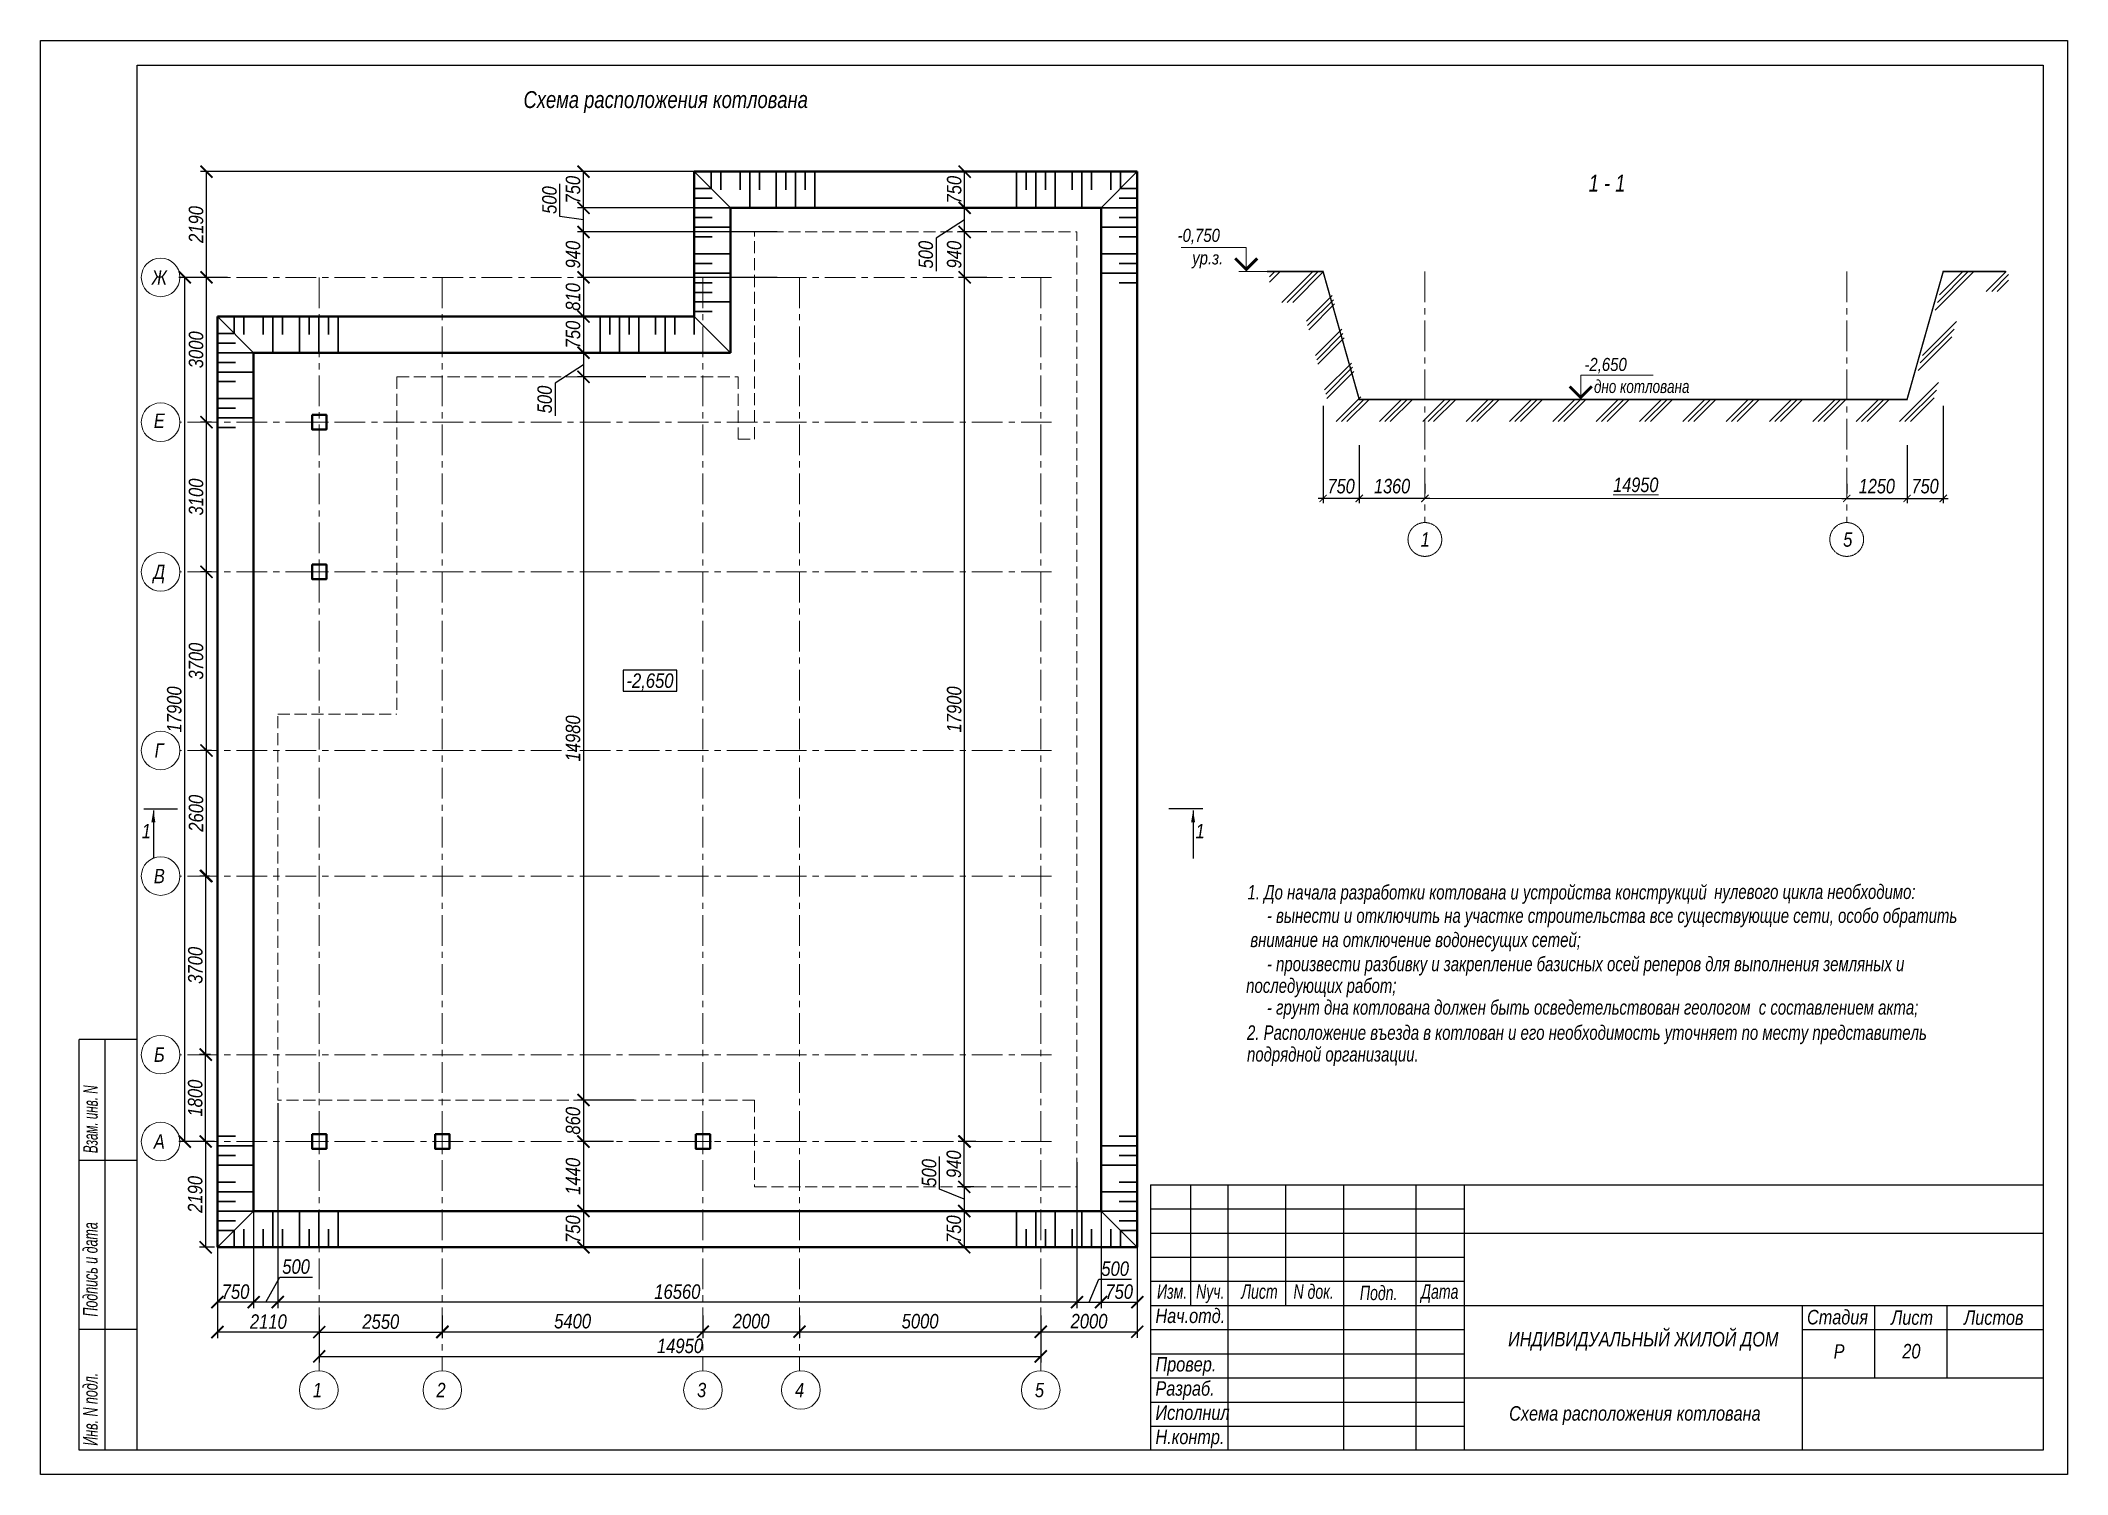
# Model space of a CAD drawing. Header units: millimetres. Extents: x 1582001 to 3303937, y 226471 to 491235.
# Drawn here: x 1750001 to 1792001, y 320955 to 350655 of the extents above; entities that cross this region are included whole.
import ezdxf
from ezdxf.enums import TextEntityAlignment as Align

# ---------------------------------------------------------------- set-up
doc = ezdxf.new("R2010")
doc.units = ezdxf.units.MM
for name, pattern in [('CENTER', [50.8, 31.75, -6.35, 6.35, -6.35]), ('DASHDOT', [25.4, 12.7, -6.35, 0, -6.35]), ('GOST2.303 4', [7, 5, -2, 0])]:
    doc.linetypes.add(name, pattern=pattern)
doc.layers.get('Defpoints').update_dxf_attribs({"color": 255, "lineweight": 30})
for name, color, linetype in [('Rasmer', 135, 'Continuous'), ('Spezifikazia', 250, 'Continuous'), ('Формуляр', 138, 'Continuous')]:
    doc.layers.add(name, color=color, linetype=linetype)
for name, color, linetype, lineweight in [('Оси', 251, 'CENTER', 9), ('Отметки', 123, 'Continuous', 18), ('Размер осевой', 214, 'Continuous', 13), ('Размеры', 7, 'Continuous', 18), ('средние', 92, 'Continuous', 30), ('Стены несущие', 7, 'Continuous', 40), ('Текст', 202, 'Continuous', 15), ('тонкие', 163, 'Continuous', 20), ('Штриховки', 251, 'Continuous', 20)]:
    doc.layers.add(name, color=color, linetype=linetype, lineweight=lineweight)
doc.styles.add('GOST 2.304', font='ARIALNI.TTF', dxfattribs={"width": 0.98, "height": 300})
doc.styles.get("Standard").update_dxf_attribs({"font": 'ARIALNI.TTF', "height": 300})
doc.styles.add('STYLE1', font='ARIALNI.TTF', dxfattribs={"height": 300})
doc.styles.add('стиль1', font='ARIALNI.TTF', dxfattribs={"width": 0.98, "height": 300})
doc.styles.add('Текст', font='ARIALNI.TTF')
doc.dimstyles.new('100', dxfattribs={"dimtxt": 300, "dimasz": 150, "dimexe": 100, "dimexo": 300, "dimgap": 100, "dimtad": 1, "dimdec": 0, "dimzin": 0, "dimdsep": 46, "dimtxsty": 'стиль1', "dimblk": 'ARCHTICK', "dimcen": 0, "dimdle": 100, "dimclrd": 256, "dimclre": 256, "dimclrt": 256, "dimaunit": 1, "dimadec": 4, "dimazin": 0, "dimtfac": 1, "dimtdec": 0, "dimtix": 1, "dimtmove": 1, "dimatfit": 0, "dimldrblk": 'DOTSMALL', "dimfxl": 0, "dimtolj": 1, "dimtzin": 0, "dimlwd": -1, "dimlwe": -1, "dimarcsym": 0})
doc.dimstyles.new('ISO-25', dxfattribs={"dimscale": 100, "dimtxt": 2.5, "dimasz": 2.5, "dimexe": 1.25, "dimexo": 0.625, "dimtad": 1, "dimdec": 0, "dimtxsty": 'Standard', "dimblk": 'ARCHTICK', "dimcen": 2.5, "dimadec": 0, "dimazin": 0, "dimtfac": 1, "dimtdec": 0, "dimtmove": 0, "dimatfit": 3, "dimfxl": 0, "dimarcsym": 0})

msp = doc.modelspace()

# ---------------------------------------------------------------- texts
at = {"layer": 'Spezifikazia', "ltscale": 500, "style": 'STYLE1', "width": 0.95}
for s, p in [('Схема расположения котлована', (1760008.6, 349257.6)), ('1 - 1', (1782079.1, 347525.6))]:
    msp.add_text(s, height=350, dxfattribs=at).set_placement(p)
at = {"layer": 'Оси', "linetype": 'Continuous', "ltscale": 100, "style": 'GOST 2.304'}
for s, p in [('Ж', (1752462.1, 345749.7)), ('Е', (1752462.1, 342780.4)), ('Д', (1752462.1, 339649.7)), ('Г', (1752462.1, 335949.7)), ('В', (1752462.1, 333349.7)), ('Б', (1752462.1, 329649.7)), ('А', (1752462.1, 327849.7)), ('1', (1755739.4, 322703.9)), ('2', (1758299.4, 322703.9)), ('3', (1763699.4, 322703.9)), ('4', (1765729.4, 322703.9)), ('5', (1770699.4, 322703.9))]:
    msp.add_text(s, height=297.2, dxfattribs=at).set_placement(p, align=Align.MIDDLE_CENTER)
for s, p in [('1', (1778597.7, 340171.2)), ('5', (1787353.2, 340171.2))]:
    msp.add_text(s, height=297.2, dxfattribs=at).set_placement(p)
at = {"layer": 'Отметки', "linetype": 'Continuous', "ltscale": 100, "style": 'STYLE1'}
for s, p in [('-0,750', (1773561.9, 346485.5)), ('ур.з.', (1773864.5, 346017.9)), ('-2,650', (1781992.3, 343810.9))]:
    msp.add_text(s, height=270, dxfattribs=at).set_placement(p)
at = {"layer": 'Отметки', "linetype": 'Continuous', "ltscale": 100, "style": 'STYLE1', "width": 0.9}
msp.add_text('дно котлована', height=270, dxfattribs=at).set_placement((1782189.9, 343354.8))
at = {"layer": 'Размеры', "linetype": 'Continuous', "lineweight": 25, "ltscale": 100, "style": 'Текст'}
msp.add_text('-2,650', height=300, dxfattribs=at).set_placement((1762628.7, 337396.5), align=Align.MIDDLE_CENTER)
at = {"layer": 'Размеры', "linetype": 'Continuous', "lineweight": 25, "ltscale": 100}
for p in [(1752097.4, 334130), (1773933.3, 334130)]:
    msp.add_text('1', height=300, dxfattribs=at).set_placement(p)
at = {"layer": 'Текст', "style": 'STYLE1', "width": 0.9}
for s, p in [('1. До начала разработки котлована и устройства конструкций ', (1775010.5, 332864.1)), ('нулевого цикла необходимо:', (1784681.5, 332874.4)), ('     - вынести и отключить на участке строительства все существующие сети, особо обратить', (1774983.2, 332379)), (' внимание на отключение водонесущих сетей;', (1774983.2, 331879)), ('     - произвести разбивку и закрепление базисных осей реперов для выполнения земляных и ', (1774983.2, 331379)), ('последующих работ;', (1774983.2, 330929)), ('     - грунт дна котлована должен быть осведетельствован геологом  с составлением акта;', (1774983.2, 330479)), ('2. Расположение въезда в котлован и его необходимость уточняет по месту представитель ', (1775000.6, 329957)), ('подрядной организации.', (1775000.6, 329507))]:
    msp.add_text(s, height=300, dxfattribs=at).set_placement(p)
at = {"layer": 'Формуляр', "linetype": 'Continuous', "style": 'STYLE1'}
for s, width, p in [('Взам. инв. N', 0.7, (1751184.5, 327610.4)), ('Подпись и дата', 0.75, (1751181.7, 324224.8)), ('Инв. N подл.', 0.75, (1751181.7, 321551.4))]:
    msp.add_text(s, height=300, rotation=90, dxfattribs=dict(at, width=width)).set_placement(p)
at = {"layer": 'Формуляр', "color": 0, "style": 'STYLE1'}
for s, width, p in [('Изм.', 0.85, (1773134.7, 324593)), ('Nуч.', 0.85, (1773944.1, 324593)), ('Лист', 0.85, (1774883.6, 324593)), ('N док.', 0.85, (1775962.9, 324593)), ('Подп.', 0.85, (1777339, 324566.1)), ('Дата', 0.85, (1778607.2, 324593)), ('Нач.отд.', 0.98, (1773102.8, 324091.4)), ('Стадия', 0.98, (1786604.1, 324063.1)), ('Лист', 0.98, (1788347.8, 324054.2)), ('Листов', 0.98, (1789858.8, 324054.2)), ('ИНДИВИДУАЛЬНЫЙ ЖИЛОЙ ДОМ', 0.98, (1780410.4, 323606.2)), ('Р', 0.98, (1787156.5, 323352.2)), ('20', 0.98, (1788579.7, 323358.4)), ('Провер.', 0.98, (1773102.8, 323088.1)), ('Разраб.', 0.98, (1773102.8, 322586.4)), ('Исполнил', 0.98, (1773102.8, 322084.8)), ('Схема расположения котлована', 0.98, (1780431.6, 322069)), ('Н.контр.', 0.98, (1773102.8, 321583.1))]:
    msp.add_text(s, height=300, dxfattribs=dict(at, width=width)).set_placement(p)

# ---------------------------------------------------------------- blocks, each defined once
blk = doc.blocks.new('_ArchTick')
at = {"color": 0, "linetype": 'ByBlock', "const_width": 0.15}
blk.add_lwpolyline([(-0.5, -0.5), (0.5, 0.5)], dxfattribs=at)
blk = doc.blocks.new('*D1621')
at = {"layer": 'Defpoints', "color": 0, "lineweight": -3, "ltscale": 100, "transparency": 16777216}
for p in [(1753422, 329650), (1753422, 329650), (1753422, 327850)]:
    blk.add_point(p, dxfattribs=at)
at = {"layer": 'Размеры', "color": 0, "lineweight": -2, "ltscale": 100, "transparency": 16777216}
for p, q in [((1753359, 329650), (1753297, 329650)), ((1753422, 327850), (1753422, 329650)), ((1753359, 327850), (1753297, 327850))]:
    blk.add_line(p, q, dxfattribs=at)
at = {"layer": 'Размеры', "color": 0, "lineweight": -2, "ltscale": 100, "transparency": 16777216, "xscale": 250, "yscale": 250, "zscale": 250}
for p, rotation in [((1753422, 329650), 90), ((1753422, 327850), 270)]:
    blk.add_blockref('_ArchTick', p, dxfattribs=dict(at, rotation=rotation))
at = {"layer": 'Размеры', "color": 0, "ltscale": 100, "transparency": 16777216, "insert": (1753206, 328750), "char_height": 300, "attachment_point": 5, "rotation": 90}
blk.add_mtext('1800', dxfattribs=at)
blk = doc.blocks.new('*D1622')
at = {"layer": 'Defpoints', "color": 0, "lineweight": -3, "ltscale": 100, "transparency": 16777216}
for p in [(1753425, 333350), (1753425, 333350), (1753582, 329650)]:
    blk.add_point(p, dxfattribs=at)
at = {"layer": 'Размеры', "color": 0, "lineweight": -2, "ltscale": 100, "transparency": 16777216}
for p, q in [((1753363, 333350), (1753300, 333350)), ((1753425, 329650), (1753425, 333350)), ((1753519, 329650), (1753300, 329650))]:
    blk.add_line(p, q, dxfattribs=at)
at = {"layer": 'Размеры', "color": 0, "lineweight": -2, "ltscale": 100, "transparency": 16777216, "xscale": 250, "yscale": 250, "zscale": 250}
for p, rotation in [((1753425, 333350), 90), ((1753425, 329650), 270)]:
    blk.add_blockref('_ArchTick', p, dxfattribs=dict(at, rotation=rotation))
at = {"layer": 'Размеры', "color": 0, "ltscale": 100, "transparency": 16777216, "insert": (1753209, 331500), "char_height": 300, "attachment_point": 5, "rotation": 90}
blk.add_mtext('3700', dxfattribs=at)
blk = doc.blocks.new('*D1623')
at = {"layer": 'Defpoints', "color": 0, "lineweight": -3, "ltscale": 100, "transparency": 16777216}
for p in [(1753440, 335950), (1753440, 335950), (1753566, 333350)]:
    blk.add_point(p, dxfattribs=at)
at = {"layer": 'Размеры', "color": 0, "lineweight": -2, "ltscale": 100, "transparency": 16777216}
for p, q in [((1753377, 335950), (1753315, 335950)), ((1753440, 333350), (1753440, 335950)), ((1753504, 333350), (1753315, 333350))]:
    blk.add_line(p, q, dxfattribs=at)
at = {"layer": 'Размеры', "color": 0, "lineweight": -2, "ltscale": 100, "transparency": 16777216, "xscale": 250, "yscale": 250, "zscale": 250}
for p, rotation in [((1753440, 335950), 90), ((1753440, 333350), 270)]:
    blk.add_blockref('_ArchTick', p, dxfattribs=dict(at, rotation=rotation))
at = {"layer": 'Размеры', "color": 0, "ltscale": 100, "transparency": 16777216, "insert": (1753224, 334650), "char_height": 300, "attachment_point": 5, "rotation": 90}
blk.add_mtext('2600', dxfattribs=at)
blk = doc.blocks.new('*D1624')
at = {"layer": 'Defpoints', "color": 0, "lineweight": -3, "ltscale": 100, "transparency": 16777216}
for p in [(1753440, 339650), (1753605, 339650), (1753605, 335950)]:
    blk.add_point(p, dxfattribs=at)
at = {"layer": 'Размеры', "color": 0, "lineweight": -2, "ltscale": 100, "transparency": 16777216}
for p, q in [((1753542, 339650), (1753315, 339650)), ((1753440, 335950), (1753440, 339650)), ((1753542, 335950), (1753315, 335950))]:
    blk.add_line(p, q, dxfattribs=at)
at = {"layer": 'Размеры', "color": 0, "lineweight": -2, "ltscale": 100, "transparency": 16777216, "xscale": 250, "yscale": 250, "zscale": 250}
for p, rotation in [((1753440, 339650), 90), ((1753440, 335950), 270)]:
    blk.add_blockref('_ArchTick', p, dxfattribs=dict(at, rotation=rotation))
at = {"layer": 'Размеры', "color": 0, "ltscale": 100, "transparency": 16777216, "insert": (1753224, 337800), "char_height": 300, "attachment_point": 5, "rotation": 90}
blk.add_mtext('3700', dxfattribs=at)
blk = doc.blocks.new('*D1625')
at = {"layer": 'Defpoints', "color": 0, "lineweight": -3, "ltscale": 100, "transparency": 16777216}
for p in [(1753440, 342750), (1753605, 342750), (1753605, 339650)]:
    blk.add_point(p, dxfattribs=at)
at = {"layer": 'Размеры', "color": 0, "lineweight": -2, "ltscale": 100, "transparency": 16777216}
for p, q in [((1753542, 342750), (1753315, 342750)), ((1753440, 339650), (1753440, 342750)), ((1753542, 339650), (1753315, 339650))]:
    blk.add_line(p, q, dxfattribs=at)
at = {"layer": 'Размеры', "color": 0, "lineweight": -2, "ltscale": 100, "transparency": 16777216, "xscale": 250, "yscale": 250, "zscale": 250}
for p, rotation in [((1753440, 342750), 90), ((1753440, 339650), 270)]:
    blk.add_blockref('_ArchTick', p, dxfattribs=dict(at, rotation=rotation))
at = {"layer": 'Размеры', "color": 0, "ltscale": 100, "transparency": 16777216, "insert": (1753224, 341200), "char_height": 300, "attachment_point": 5, "rotation": 90}
blk.add_mtext('3100', dxfattribs=at)
blk = doc.blocks.new('*D1626')
at = {"layer": 'Defpoints', "color": 0, "lineweight": -3, "ltscale": 100, "transparency": 16777216}
for p in [(1753440, 345750), (1753542, 345750), (1753542, 342750)]:
    blk.add_point(p, dxfattribs=at)
at = {"layer": 'Размеры', "color": 0, "lineweight": -2, "ltscale": 100, "transparency": 16777216}
for p, q in [((1753480, 345750), (1753315, 345750)), ((1753440, 342750), (1753440, 345750)), ((1753480, 342750), (1753315, 342750))]:
    blk.add_line(p, q, dxfattribs=at)
at = {"layer": 'Размеры', "color": 0, "lineweight": -2, "ltscale": 100, "transparency": 16777216, "xscale": 250, "yscale": 250, "zscale": 250}
for p, rotation in [((1753440, 345750), 90), ((1753440, 342750), 270)]:
    blk.add_blockref('_ArchTick', p, dxfattribs=dict(at, rotation=rotation))
at = {"layer": 'Размеры', "color": 0, "ltscale": 100, "transparency": 16777216, "insert": (1753224, 344250), "char_height": 300, "attachment_point": 5, "rotation": 90}
blk.add_mtext('3000', dxfattribs=at)
blk = doc.blocks.new('*D1627')
at = {"layer": 'Defpoints', "color": 0, "lineweight": -3, "ltscale": 100, "transparency": 16777216}
for p in [(1761251, 346690), (1765326, 346690), (1765326, 345750)]:
    blk.add_point(p, dxfattribs=at)
at = {"layer": 'Размеры', "color": 0, "lineweight": -2, "ltscale": 100, "transparency": 16777216}
for p, q in [((1765263, 346690), (1761126, 346690)), ((1761251, 345750), (1761251, 346690)), ((1765263, 345750), (1761126, 345750))]:
    blk.add_line(p, q, dxfattribs=at)
at = {"layer": 'Размеры', "color": 0, "lineweight": -2, "ltscale": 100, "transparency": 16777216, "xscale": 250, "yscale": 250, "zscale": 250}
for p, rotation in [((1761251, 346690), 90), ((1761251, 345750), 270)]:
    blk.add_blockref('_ArchTick', p, dxfattribs=dict(at, rotation=rotation))
at = {"layer": 'Размеры', "color": 0, "ltscale": 100, "transparency": 16777216, "insert": (1761035, 346220), "char_height": 300, "attachment_point": 5, "rotation": 90}
blk.add_mtext('940', dxfattribs=at)
blk = doc.blocks.new('*D1628')
at = {"layer": 'Defpoints', "color": 0, "lineweight": -3, "ltscale": 100, "transparency": 16777216}
for p in [(1761251, 347190), (1764508, 347190), (1764508, 346690)]:
    blk.add_point(p, dxfattribs=at)
at = {"layer": 'Размеры', "color": 0, "lineweight": -2, "ltscale": 100, "transparency": 16777216}
for p, q in [((1760763, 347012), (1760763, 347690)), ((1761251, 346940), (1760763, 347012)), ((1764446, 347190), (1761126, 347190)), ((1761251, 346690), (1761251, 347190)), ((1764446, 346690), (1761126, 346690))]:
    blk.add_line(p, q, dxfattribs=at)
at = {"layer": 'Размеры', "color": 0, "lineweight": -2, "ltscale": 100, "transparency": 16777216, "xscale": 250, "yscale": 250, "zscale": 250}
for p, rotation in [((1761251, 347190), 90), ((1761251, 346690), 270)]:
    blk.add_blockref('_ArchTick', p, dxfattribs=dict(at, rotation=rotation))
at = {"layer": 'Размеры', "color": 0, "ltscale": 100, "transparency": 16777216, "insert": (1760547, 347351), "char_height": 300, "attachment_point": 5, "rotation": 90}
blk.add_mtext('500', dxfattribs=at)
blk = doc.blocks.new('*D1629')
at = {"layer": 'Defpoints', "color": 0, "lineweight": -3, "ltscale": 100, "transparency": 16777216}
for p in [(1761251, 347940), (1764296, 347940), (1764296, 347190)]:
    blk.add_point(p, dxfattribs=at)
at = {"layer": 'Размеры', "color": 0, "lineweight": -2, "ltscale": 100, "transparency": 16777216}
for p, q in [((1764233, 347940), (1761126, 347940)), ((1761251, 347190), (1761251, 347940)), ((1764233, 347190), (1761126, 347190))]:
    blk.add_line(p, q, dxfattribs=at)
at = {"layer": 'Размеры', "color": 0, "lineweight": -2, "ltscale": 100, "transparency": 16777216, "xscale": 250, "yscale": 250, "zscale": 250}
for p, rotation in [((1761251, 347940), 90), ((1761251, 347190), 270)]:
    blk.add_blockref('_ArchTick', p, dxfattribs=dict(at, rotation=rotation))
at = {"layer": 'Размеры', "color": 0, "ltscale": 100, "transparency": 16777216, "insert": (1761035, 347565), "char_height": 300, "attachment_point": 5, "rotation": 90}
blk.add_mtext('750', dxfattribs=at)
blk = doc.blocks.new('*D1630')
at = {"layer": 'Defpoints', "color": 0, "lineweight": -3, "ltscale": 100, "transparency": 16777216}
for p in [(1762668, 345750), (1761251, 344940), (1762668, 344940)]:
    blk.add_point(p, dxfattribs=at)
at = {"layer": 'Размеры', "color": 0, "lineweight": -2, "ltscale": 100, "transparency": 16777216}
for p, q in [((1762606, 345750), (1761126, 345750)), ((1761251, 345750), (1761251, 344940)), ((1762606, 344940), (1761126, 344940))]:
    blk.add_line(p, q, dxfattribs=at)
at = {"layer": 'Размеры', "color": 0, "lineweight": -2, "ltscale": 100, "transparency": 16777216, "xscale": 250, "yscale": 250, "zscale": 250}
for p, rotation in [((1761251, 345750), 90), ((1761251, 344940), 270)]:
    blk.add_blockref('_ArchTick', p, dxfattribs=dict(at, rotation=rotation))
at = {"layer": 'Размеры', "color": 0, "ltscale": 100, "transparency": 16777216, "insert": (1761035, 345345), "char_height": 300, "attachment_point": 5, "rotation": 90}
blk.add_mtext('810', dxfattribs=at)
blk = doc.blocks.new('*D1631')
at = {"layer": 'Defpoints', "color": 0, "lineweight": -3, "ltscale": 100, "transparency": 16777216}
for p in [(1762606, 344940), (1761251, 344190), (1762606, 344190)]:
    blk.add_point(p, dxfattribs=at)
at = {"layer": 'Размеры', "color": 0, "lineweight": -2, "ltscale": 100, "transparency": 16777216}
for p, q in [((1762543, 344940), (1761126, 344940)), ((1761251, 344940), (1761251, 344190)), ((1762543, 344190), (1761126, 344190))]:
    blk.add_line(p, q, dxfattribs=at)
at = {"layer": 'Размеры', "color": 0, "lineweight": -2, "ltscale": 100, "transparency": 16777216, "xscale": 250, "yscale": 250, "zscale": 250}
for p, rotation in [((1761251, 344940), 90), ((1761251, 344190), 270)]:
    blk.add_blockref('_ArchTick', p, dxfattribs=dict(at, rotation=rotation))
at = {"layer": 'Размеры', "color": 0, "ltscale": 100, "transparency": 16777216, "insert": (1761035, 344565), "char_height": 300, "attachment_point": 5, "rotation": 90}
blk.add_mtext('750', dxfattribs=at)
blk = doc.blocks.new('*D1632')
at = {"layer": 'Defpoints', "color": 0, "lineweight": -3, "ltscale": 100, "transparency": 16777216}
for p in [(1762606, 344190), (1761251, 343690), (1762606, 343690)]:
    blk.add_point(p, dxfattribs=at)
at = {"layer": 'Размеры', "color": 0, "lineweight": -2, "ltscale": 100, "transparency": 16777216}
for p, q in [((1762543, 344190), (1761126, 344190)), ((1761251, 344190), (1761251, 343690)), ((1761251, 343940), (1760663, 343559)), ((1762543, 343690), (1761126, 343690)), ((1760663, 343559), (1760663, 342881))]:
    blk.add_line(p, q, dxfattribs=at)
at = {"layer": 'Размеры', "color": 0, "lineweight": -2, "ltscale": 100, "transparency": 16777216, "xscale": 250, "yscale": 250, "zscale": 250}
for p, rotation in [((1761251, 344190), 90), ((1761251, 343690), 270)]:
    blk.add_blockref('_ArchTick', p, dxfattribs=dict(at, rotation=rotation))
at = {"layer": 'Размеры', "color": 0, "ltscale": 100, "transparency": 16777216, "insert": (1760448, 343220), "char_height": 300, "attachment_point": 5, "rotation": 90}
blk.add_mtext('500', dxfattribs=at)
blk = doc.blocks.new('*D1633')
at = {"layer": 'Defpoints', "color": 0, "lineweight": -3, "ltscale": 100, "transparency": 16777216}
for p in [(1762366, 343690), (1761251, 328710), (1762366, 328710)]:
    blk.add_point(p, dxfattribs=at)
at = {"layer": 'Размеры', "color": 0, "lineweight": -2, "ltscale": 100, "transparency": 16777216}
for p, q in [((1762303, 343690), (1761126, 343690)), ((1761251, 343690), (1761251, 328710)), ((1762303, 328710), (1761126, 328710))]:
    blk.add_line(p, q, dxfattribs=at)
at = {"layer": 'Размеры', "color": 0, "lineweight": -2, "ltscale": 100, "transparency": 16777216, "xscale": 250, "yscale": 250, "zscale": 250}
for p, rotation in [((1761251, 343690), 90), ((1761251, 328710), 270)]:
    blk.add_blockref('_ArchTick', p, dxfattribs=dict(at, rotation=rotation))
at = {"layer": 'Размеры', "color": 0, "ltscale": 100, "transparency": 16777216, "insert": (1761035, 336200), "char_height": 300, "attachment_point": 5, "rotation": 90}
blk.add_mtext('14980', dxfattribs=at)
blk = doc.blocks.new('*D1634')
at = {"layer": 'Defpoints', "color": 0, "lineweight": -3, "ltscale": 100, "transparency": 16777216}
for p in [(1761936, 328710), (1761251, 327850), (1761936, 327850)]:
    blk.add_point(p, dxfattribs=at)
at = {"layer": 'Размеры', "color": 0, "lineweight": -2, "ltscale": 100, "transparency": 16777216}
for p, q in [((1761874, 328710), (1761126, 328710)), ((1761251, 328710), (1761251, 327850)), ((1761874, 327850), (1761126, 327850))]:
    blk.add_line(p, q, dxfattribs=at)
at = {"layer": 'Размеры', "color": 0, "lineweight": -2, "ltscale": 100, "transparency": 16777216, "xscale": 250, "yscale": 250, "zscale": 250}
for p, rotation in [((1761251, 328710), 90), ((1761251, 327850), 270)]:
    blk.add_blockref('_ArchTick', p, dxfattribs=dict(at, rotation=rotation))
at = {"layer": 'Размеры', "color": 0, "ltscale": 100, "transparency": 16777216, "insert": (1761035, 328280), "char_height": 300, "attachment_point": 5, "rotation": 90}
blk.add_mtext('860', dxfattribs=at)
blk = doc.blocks.new('*D1635')
at = {"layer": 'Defpoints', "color": 0, "lineweight": -3, "ltscale": 100, "transparency": 16777216}
for p in [(1761874, 327850), (1761251, 326410), (1761874, 326410)]:
    blk.add_point(p, dxfattribs=at)
at = {"layer": 'Размеры', "color": 0, "lineweight": -2, "ltscale": 100, "transparency": 16777216}
for p, q in [((1761811, 327850), (1761126, 327850)), ((1761251, 327850), (1761251, 326410)), ((1761811, 326410), (1761126, 326410))]:
    blk.add_line(p, q, dxfattribs=at)
at = {"layer": 'Размеры', "color": 0, "lineweight": -2, "ltscale": 100, "transparency": 16777216, "xscale": 250, "yscale": 250, "zscale": 250}
for p, rotation in [((1761251, 327850), 90), ((1761251, 326410), 270)]:
    blk.add_blockref('_ArchTick', p, dxfattribs=dict(at, rotation=rotation))
at = {"layer": 'Размеры', "color": 0, "ltscale": 100, "transparency": 16777216, "insert": (1761035, 327130), "char_height": 300, "attachment_point": 5, "rotation": 90}
blk.add_mtext('1440', dxfattribs=at)
blk = doc.blocks.new('*D1636')
at = {"layer": 'Defpoints', "color": 0, "lineweight": -3, "ltscale": 100, "transparency": 16777216}
for p in [(1761811, 326410), (1761251, 325660), (1761811, 325660)]:
    blk.add_point(p, dxfattribs=at)
at = {"layer": 'Размеры', "color": 0, "lineweight": -2, "ltscale": 100, "transparency": 16777216}
for p, q in [((1761749, 326410), (1761126, 326410)), ((1761251, 326410), (1761251, 325660)), ((1761749, 325660), (1761126, 325660))]:
    blk.add_line(p, q, dxfattribs=at)
at = {"layer": 'Размеры', "color": 0, "lineweight": -2, "ltscale": 100, "transparency": 16777216, "xscale": 250, "yscale": 250, "zscale": 250}
for p, rotation in [((1761251, 326410), 90), ((1761251, 325660), 270)]:
    blk.add_blockref('_ArchTick', p, dxfattribs=dict(at, rotation=rotation))
at = {"layer": 'Размеры', "color": 0, "ltscale": 100, "transparency": 16777216, "insert": (1761035, 326035), "char_height": 300, "attachment_point": 5, "rotation": 90}
blk.add_mtext('750', dxfattribs=at)
blk = doc.blocks.new('*D1637')
at = {"layer": 'Defpoints', "color": 0, "lineweight": -3, "ltscale": 100, "transparency": 16777216}
for p in [(1769033, 326910), (1769033, 326410), (1769142, 326410)]:
    blk.add_point(p, dxfattribs=at)
at = {"layer": 'Размеры', "color": 0, "lineweight": -2, "ltscale": 100, "transparency": 16777216}
for p, q in [((1768629, 326863), (1768629, 327541)), ((1769142, 326660), (1768629, 326863)), ((1769096, 326910), (1769267, 326910)), ((1769142, 326910), (1769142, 326410)), ((1769096, 326410), (1769267, 326410))]:
    blk.add_line(p, q, dxfattribs=at)
at = {"layer": 'Размеры', "color": 0, "lineweight": -2, "ltscale": 100, "transparency": 16777216, "xscale": 250, "yscale": 250, "zscale": 250}
for p, rotation in [((1769142, 326910), 90), ((1769142, 326410), 270)]:
    blk.add_blockref('_ArchTick', p, dxfattribs=dict(at, rotation=rotation))
at = {"layer": 'Размеры', "color": 0, "ltscale": 100, "transparency": 16777216, "insert": (1768414, 327202), "char_height": 300, "attachment_point": 5, "rotation": 90}
blk.add_mtext('500', dxfattribs=at)
blk = doc.blocks.new('*D1638')
at = {"layer": 'Defpoints', "color": 0, "lineweight": -3, "ltscale": 100, "transparency": 16777216}
for p in [(1769142, 327850), (1769343, 327850), (1769398, 326910)]:
    blk.add_point(p, dxfattribs=at)
at = {"layer": 'Размеры', "color": 0, "lineweight": -2, "ltscale": 100, "transparency": 16777216}
for p, q in [((1769281, 327850), (1769017, 327850)), ((1769142, 326910), (1769142, 327850)), ((1769336, 326910), (1769017, 326910))]:
    blk.add_line(p, q, dxfattribs=at)
at = {"layer": 'Размеры', "color": 0, "lineweight": -2, "ltscale": 100, "transparency": 16777216, "xscale": 250, "yscale": 250, "zscale": 250}
for p, rotation in [((1769142, 327850), 90), ((1769142, 326910), 270)]:
    blk.add_blockref('_ArchTick', p, dxfattribs=dict(at, rotation=rotation))
at = {"layer": 'Размеры', "color": 0, "ltscale": 100, "transparency": 16777216, "insert": (1768926, 327380), "char_height": 300, "attachment_point": 5, "rotation": 90}
blk.add_mtext('940', dxfattribs=at)
blk = doc.blocks.new('*D1639')
at = {"layer": 'Defpoints', "color": 0, "lineweight": -3, "ltscale": 100, "transparency": 16777216}
for p in [(1769356, 326410), (1769142, 325660), (1769356, 325660)]:
    blk.add_point(p, dxfattribs=at)
at = {"layer": 'Размеры', "color": 0, "lineweight": -2, "ltscale": 100, "transparency": 16777216}
for p, q in [((1769293, 326410), (1769017, 326410)), ((1769142, 326410), (1769142, 325660)), ((1769293, 325660), (1769017, 325660))]:
    blk.add_line(p, q, dxfattribs=at)
at = {"layer": 'Размеры', "color": 0, "lineweight": -2, "ltscale": 100, "transparency": 16777216, "xscale": 250, "yscale": 250, "zscale": 250}
for p, rotation in [((1769142, 326410), 90), ((1769142, 325660), 270)]:
    blk.add_blockref('_ArchTick', p, dxfattribs=dict(at, rotation=rotation))
at = {"layer": 'Размеры', "color": 0, "ltscale": 100, "transparency": 16777216, "insert": (1768926, 326035), "char_height": 300, "attachment_point": 5, "rotation": 90}
blk.add_mtext('750', dxfattribs=at)
blk = doc.blocks.new('*D1640')
at = {"layer": 'Defpoints', "color": 0, "lineweight": -3, "ltscale": 100, "transparency": 16777216}
for p in [(1769149, 345750), (1769444, 345750), (1769444, 327850)]:
    blk.add_point(p, dxfattribs=at)
at = {"layer": 'Размеры', "color": 0, "lineweight": -2, "ltscale": 100, "transparency": 16777216}
for p, q in [((1769382, 345750), (1769024, 345750)), ((1769149, 327850), (1769149, 345750)), ((1769382, 327850), (1769024, 327850))]:
    blk.add_line(p, q, dxfattribs=at)
at = {"layer": 'Размеры', "color": 0, "lineweight": -2, "ltscale": 100, "transparency": 16777216, "xscale": 250, "yscale": 250, "zscale": 250}
for p, rotation in [((1769149, 345750), 90), ((1769149, 327850), 270)]:
    blk.add_blockref('_ArchTick', p, dxfattribs=dict(at, rotation=rotation))
at = {"layer": 'Размеры', "color": 0, "ltscale": 100, "transparency": 16777216, "insert": (1768933, 336800), "char_height": 300, "attachment_point": 5, "rotation": 90}
blk.add_mtext('17900', dxfattribs=at)
blk = doc.blocks.new('*D1641')
at = {"layer": 'Defpoints', "color": 0, "lineweight": -3, "ltscale": 100, "transparency": 16777216}
for p in [(1769149, 346690), (1769674, 346690), (1769674, 345750)]:
    blk.add_point(p, dxfattribs=at)
at = {"layer": 'Размеры', "color": 0, "lineweight": -2, "ltscale": 100, "transparency": 16777216}
for p, q in [((1769612, 346690), (1769024, 346690)), ((1769149, 345750), (1769149, 346690)), ((1769612, 345750), (1769024, 345750))]:
    blk.add_line(p, q, dxfattribs=at)
at = {"layer": 'Размеры', "color": 0, "lineweight": -2, "ltscale": 100, "transparency": 16777216, "xscale": 250, "yscale": 250, "zscale": 250}
for p, rotation in [((1769149, 346690), 90), ((1769149, 345750), 270)]:
    blk.add_blockref('_ArchTick', p, dxfattribs=dict(at, rotation=rotation))
at = {"layer": 'Размеры', "color": 0, "ltscale": 100, "transparency": 16777216, "insert": (1768933, 346220), "char_height": 300, "attachment_point": 5, "rotation": 90}
blk.add_mtext('940', dxfattribs=at)
blk = doc.blocks.new('*D1642')
at = {"layer": 'Defpoints', "color": 0, "lineweight": -3, "ltscale": 100, "transparency": 16777216}
for p in [(1769149, 347190), (1769488, 347190), (1769488, 346690)]:
    blk.add_point(p, dxfattribs=at)
at = {"layer": 'Размеры', "color": 0, "lineweight": -2, "ltscale": 100, "transparency": 16777216}
for p, q in [((1769149, 346940), (1768561, 346559)), ((1769426, 347190), (1769024, 347190)), ((1769149, 346690), (1769149, 347190)), ((1768561, 346559), (1768561, 345881)), ((1769426, 346690), (1769024, 346690))]:
    blk.add_line(p, q, dxfattribs=at)
at = {"layer": 'Размеры', "color": 0, "lineweight": -2, "ltscale": 100, "transparency": 16777216, "xscale": 250, "yscale": 250, "zscale": 250}
for p, rotation in [((1769149, 347190), 90), ((1769149, 346690), 270)]:
    blk.add_blockref('_ArchTick', p, dxfattribs=dict(at, rotation=rotation))
at = {"layer": 'Размеры', "color": 0, "ltscale": 100, "transparency": 16777216, "insert": (1768345, 346220), "char_height": 300, "attachment_point": 5, "rotation": 90}
blk.add_mtext('500', dxfattribs=at)
blk = doc.blocks.new('*D1643')
at = {"layer": 'Defpoints', "color": 0, "lineweight": -3, "ltscale": 100, "transparency": 16777216}
for p in [(1769149, 347940), (1769488, 347940), (1769488, 347190)]:
    blk.add_point(p, dxfattribs=at)
at = {"layer": 'Размеры', "color": 0, "lineweight": -2, "ltscale": 100, "transparency": 16777216}
for p, q in [((1769426, 347940), (1769024, 347940)), ((1769149, 347190), (1769149, 347940)), ((1769426, 347190), (1769024, 347190))]:
    blk.add_line(p, q, dxfattribs=at)
at = {"layer": 'Размеры', "color": 0, "lineweight": -2, "ltscale": 100, "transparency": 16777216, "xscale": 250, "yscale": 250, "zscale": 250}
for p, rotation in [((1769149, 347940), 90), ((1769149, 347190), 270)]:
    blk.add_blockref('_ArchTick', p, dxfattribs=dict(at, rotation=rotation))
at = {"layer": 'Размеры', "color": 0, "ltscale": 100, "transparency": 16777216, "insert": (1768933, 347565), "char_height": 300, "attachment_point": 5, "rotation": 90}
blk.add_mtext('750', dxfattribs=at)
blk = doc.blocks.new('*D1644')
at = {"layer": 'Defpoints', "color": 0, "lineweight": -3, "ltscale": 100, "transparency": 16777216}
for p in [(1771476, 327486), (1771976, 327486), (1771976, 324524)]:
    blk.add_point(p, dxfattribs=at)
at = {"layer": 'Размеры', "color": 0, "lineweight": -2, "ltscale": 100, "transparency": 16777216}
for p, q in [((1771476, 327424), (1771476, 324399)), ((1771976, 327424), (1771976, 324399)), ((1771726, 324524), (1771929, 325000)), ((1771929, 325000), (1772607, 325000)), ((1771476, 324524), (1771976, 324524))]:
    blk.add_line(p, q, dxfattribs=at)
at = {"layer": 'Размеры', "color": 0, "lineweight": -2, "ltscale": 100, "transparency": 16777216, "xscale": 250, "yscale": 250, "zscale": 250, "rotation": 180}
blk.add_blockref('_ArchTick', (1771476, 324524), dxfattribs=at)
at = {"layer": 'Размеры', "color": 0, "lineweight": -2, "ltscale": 100, "transparency": 16777216, "xscale": 250, "yscale": 250, "zscale": 250}
blk.add_blockref('_ArchTick', (1771976, 324524), dxfattribs=at)
at = {"layer": 'Размеры', "color": 0, "ltscale": 100, "transparency": 16777216, "insert": (1772268, 325215), "char_height": 300, "attachment_point": 5}
blk.add_mtext('500', dxfattribs=at)
blk = doc.blocks.new('*D1645')
at = {"layer": 'Defpoints', "color": 0, "lineweight": -3, "ltscale": 100, "transparency": 16777216}
for p in [(1771976, 326878), (1772726, 326878), (1772726, 324524)]:
    blk.add_point(p, dxfattribs=at)
at = {"layer": 'Размеры', "color": 0, "lineweight": -2, "ltscale": 100, "transparency": 16777216}
for p, q in [((1771976, 326816), (1771976, 324399)), ((1772726, 326816), (1772726, 324399)), ((1771976, 324524), (1772726, 324524))]:
    blk.add_line(p, q, dxfattribs=at)
at = {"layer": 'Размеры', "color": 0, "lineweight": -2, "ltscale": 100, "transparency": 16777216, "xscale": 250, "yscale": 250, "zscale": 250, "rotation": 180}
blk.add_blockref('_ArchTick', (1771976, 324524), dxfattribs=at)
at = {"layer": 'Размеры', "color": 0, "lineweight": -2, "ltscale": 100, "transparency": 16777216, "xscale": 250, "yscale": 250, "zscale": 250}
blk.add_blockref('_ArchTick', (1772726, 324524), dxfattribs=at)
at = {"layer": 'Размеры', "color": 0, "ltscale": 100, "transparency": 16777216, "insert": (1772351, 324740), "char_height": 300, "attachment_point": 5}
blk.add_mtext('750', dxfattribs=at)
blk = doc.blocks.new('*D1646')
at = {"layer": 'Defpoints', "color": 0, "lineweight": -3, "ltscale": 100, "transparency": 16777216}
for p in [(1754916, 328710), (1771476, 327183), (1754916, 324524)]:
    blk.add_point(p, dxfattribs=at)
at = {"layer": 'Размеры', "color": 0, "lineweight": -2, "ltscale": 100, "transparency": 16777216}
for p, q in [((1754916, 328647), (1754916, 324399)), ((1771476, 327120), (1771476, 324399)), ((1771476, 324524), (1754916, 324524))]:
    blk.add_line(p, q, dxfattribs=at)
at = {"layer": 'Размеры', "color": 0, "lineweight": -2, "ltscale": 100, "transparency": 16777216, "xscale": 250, "yscale": 250, "zscale": 250, "rotation": 180}
blk.add_blockref('_ArchTick', (1754916, 324524), dxfattribs=at)
at = {"layer": 'Размеры', "color": 0, "lineweight": -2, "ltscale": 100, "transparency": 16777216, "xscale": 250, "yscale": 250, "zscale": 250}
blk.add_blockref('_ArchTick', (1771476, 324524), dxfattribs=at)
at = {"layer": 'Размеры', "color": 0, "ltscale": 100, "transparency": 16777216, "insert": (1763196, 324740), "char_height": 300, "attachment_point": 5}
blk.add_mtext('16560', dxfattribs=at)
blk = doc.blocks.new('*D1647')
at = {"layer": 'Defpoints', "color": 0, "lineweight": -3, "ltscale": 100, "transparency": 16777216}
for p in [(1754416, 328647), (1754916, 328647), (1754416, 324524)]:
    blk.add_point(p, dxfattribs=at)
at = {"layer": 'Размеры', "color": 0, "lineweight": -2, "ltscale": 100, "transparency": 16777216}
for p, q in [((1754416, 328585), (1754416, 324399)), ((1754916, 328585), (1754916, 324399)), ((1754666, 324524), (1754957, 325044)), ((1754957, 325044), (1755635, 325044)), ((1754916, 324524), (1754416, 324524))]:
    blk.add_line(p, q, dxfattribs=at)
at = {"layer": 'Размеры', "color": 0, "lineweight": -2, "ltscale": 100, "transparency": 16777216, "xscale": 250, "yscale": 250, "zscale": 250, "rotation": 180}
blk.add_blockref('_ArchTick', (1754416, 324524), dxfattribs=at)
at = {"layer": 'Размеры', "color": 0, "lineweight": -2, "ltscale": 100, "transparency": 16777216, "xscale": 250, "yscale": 250, "zscale": 250}
blk.add_blockref('_ArchTick', (1754916, 324524), dxfattribs=at)
at = {"layer": 'Размеры', "color": 0, "ltscale": 100, "transparency": 16777216, "insert": (1755296, 325259), "char_height": 300, "attachment_point": 5}
blk.add_mtext('500', dxfattribs=at)
blk = doc.blocks.new('*D1648')
at = {"layer": 'Defpoints', "color": 0, "lineweight": -3, "ltscale": 100, "transparency": 16777216}
for p in [(1753666, 326954), (1754416, 326954), (1753666, 324524)]:
    blk.add_point(p, dxfattribs=at)
at = {"layer": 'Размеры', "color": 0, "lineweight": -2, "ltscale": 100, "transparency": 16777216}
for p, q in [((1753666, 326891), (1753666, 324399)), ((1754416, 326891), (1754416, 324399)), ((1754416, 324524), (1753666, 324524))]:
    blk.add_line(p, q, dxfattribs=at)
at = {"layer": 'Размеры', "color": 0, "lineweight": -2, "ltscale": 100, "transparency": 16777216, "xscale": 250, "yscale": 250, "zscale": 250, "rotation": 180}
blk.add_blockref('_ArchTick', (1753666, 324524), dxfattribs=at)
at = {"layer": 'Размеры', "color": 0, "lineweight": -2, "ltscale": 100, "transparency": 16777216, "xscale": 250, "yscale": 250, "zscale": 250}
blk.add_blockref('_ArchTick', (1754416, 324524), dxfattribs=at)
at = {"layer": 'Размеры', "color": 0, "ltscale": 100, "transparency": 16777216, "insert": (1754041, 324740), "char_height": 300, "attachment_point": 5}
blk.add_mtext('750', dxfattribs=at)
blk = doc.blocks.new('*D1649')
at = {"layer": 'Defpoints', "color": 0, "lineweight": -3, "ltscale": 100, "transparency": 16777216}
for p in [(1755776, 324108), (1758326, 324108), (1758326, 323904)]:
    blk.add_point(p, dxfattribs=at)
at = {"layer": 'Размеры', "color": 0, "lineweight": -2, "ltscale": 100, "transparency": 16777216}
for p, q in [((1755776, 324046), (1755776, 323779)), ((1755776, 323904), (1758326, 323904)), ((1758326, 324046), (1758326, 323779))]:
    blk.add_line(p, q, dxfattribs=at)
at = {"layer": 'Размеры', "color": 0, "lineweight": -2, "ltscale": 100, "transparency": 16777216, "xscale": 250, "yscale": 250, "zscale": 250, "rotation": 180}
blk.add_blockref('_ArchTick', (1755776, 323904), dxfattribs=at)
at = {"layer": 'Размеры', "color": 0, "lineweight": -2, "ltscale": 100, "transparency": 16777216, "xscale": 250, "yscale": 250, "zscale": 250}
blk.add_blockref('_ArchTick', (1758326, 323904), dxfattribs=at)
at = {"layer": 'Размеры', "color": 0, "ltscale": 100, "transparency": 16777216, "insert": (1757051, 324119), "char_height": 300, "attachment_point": 5}
blk.add_mtext('2550', dxfattribs=at)
blk = doc.blocks.new('*D1650')
at = {"layer": 'Defpoints', "color": 0, "lineweight": -3, "ltscale": 100, "transparency": 16777216}
for p in [(1758326, 324308), (1763726, 324308), (1763726, 323912)]:
    blk.add_point(p, dxfattribs=at)
at = {"layer": 'Размеры', "color": 0, "lineweight": -2, "ltscale": 100, "transparency": 16777216}
for p, q in [((1758326, 324245), (1758326, 323787)), ((1763726, 324245), (1763726, 323787)), ((1758326, 323912), (1763726, 323912))]:
    blk.add_line(p, q, dxfattribs=at)
at = {"layer": 'Размеры', "color": 0, "lineweight": -2, "ltscale": 100, "transparency": 16777216, "xscale": 250, "yscale": 250, "zscale": 250, "rotation": 180}
blk.add_blockref('_ArchTick', (1758326, 323912), dxfattribs=at)
at = {"layer": 'Размеры', "color": 0, "lineweight": -2, "ltscale": 100, "transparency": 16777216, "xscale": 250, "yscale": 250, "zscale": 250}
blk.add_blockref('_ArchTick', (1763726, 323912), dxfattribs=at)
at = {"layer": 'Размеры', "color": 0, "ltscale": 100, "transparency": 16777216, "insert": (1761026, 324128), "char_height": 300, "attachment_point": 5}
blk.add_mtext('5400', dxfattribs=at)
blk = doc.blocks.new('*D1651')
at = {"layer": 'Defpoints', "color": 0, "lineweight": -3, "ltscale": 100, "transparency": 16777216}
for p in [(1763726, 324308), (1765726, 324308), (1765726, 323912)]:
    blk.add_point(p, dxfattribs=at)
at = {"layer": 'Размеры', "color": 0, "lineweight": -2, "ltscale": 100, "transparency": 16777216}
for p, q in [((1763726, 324245), (1763726, 323787)), ((1765726, 324245), (1765726, 323787)), ((1763726, 323912), (1765726, 323912))]:
    blk.add_line(p, q, dxfattribs=at)
at = {"layer": 'Размеры', "color": 0, "lineweight": -2, "ltscale": 100, "transparency": 16777216, "xscale": 250, "yscale": 250, "zscale": 250, "rotation": 180}
blk.add_blockref('_ArchTick', (1763726, 323912), dxfattribs=at)
at = {"layer": 'Размеры', "color": 0, "lineweight": -2, "ltscale": 100, "transparency": 16777216, "xscale": 250, "yscale": 250, "zscale": 250}
blk.add_blockref('_ArchTick', (1765726, 323912), dxfattribs=at)
at = {"layer": 'Размеры', "color": 0, "ltscale": 100, "transparency": 16777216, "insert": (1764726, 324128), "char_height": 300, "attachment_point": 5}
blk.add_mtext('2000', dxfattribs=at)
blk = doc.blocks.new('*D1652')
at = {"layer": 'Defpoints', "color": 0, "lineweight": -3, "ltscale": 100, "transparency": 16777216}
for p in [(1765726, 324308), (1770726, 324308), (1770726, 323912)]:
    blk.add_point(p, dxfattribs=at)
at = {"layer": 'Размеры', "color": 0, "lineweight": -2, "ltscale": 100, "transparency": 16777216}
for p, q in [((1765726, 324245), (1765726, 323787)), ((1770726, 324245), (1770726, 323787)), ((1765726, 323912), (1770726, 323912))]:
    blk.add_line(p, q, dxfattribs=at)
at = {"layer": 'Размеры', "color": 0, "lineweight": -2, "ltscale": 100, "transparency": 16777216, "xscale": 250, "yscale": 250, "zscale": 250, "rotation": 180}
blk.add_blockref('_ArchTick', (1765726, 323912), dxfattribs=at)
at = {"layer": 'Размеры', "color": 0, "lineweight": -2, "ltscale": 100, "transparency": 16777216, "xscale": 250, "yscale": 250, "zscale": 250}
blk.add_blockref('_ArchTick', (1770726, 323912), dxfattribs=at)
at = {"layer": 'Размеры', "color": 0, "ltscale": 100, "transparency": 16777216, "insert": (1768226, 324128), "char_height": 300, "attachment_point": 5}
blk.add_mtext('5000', dxfattribs=at)
blk = doc.blocks.new('*D1653')
at = {"layer": 'Defpoints', "color": 0, "lineweight": -3, "ltscale": 100, "transparency": 16777216}
for p in [(1770726, 324308), (1772726, 324524), (1772726, 323912)]:
    blk.add_point(p, dxfattribs=at)
at = {"layer": 'Размеры', "color": 0, "lineweight": -2, "ltscale": 100, "transparency": 16777216}
for p, q in [((1770726, 324245), (1770726, 323787)), ((1772726, 324461), (1772726, 323787)), ((1770726, 323912), (1772726, 323912))]:
    blk.add_line(p, q, dxfattribs=at)
at = {"layer": 'Размеры', "color": 0, "lineweight": -2, "ltscale": 100, "transparency": 16777216, "xscale": 250, "yscale": 250, "zscale": 250, "rotation": 180}
blk.add_blockref('_ArchTick', (1770726, 323912), dxfattribs=at)
at = {"layer": 'Размеры', "color": 0, "lineweight": -2, "ltscale": 100, "transparency": 16777216, "xscale": 250, "yscale": 250, "zscale": 250}
blk.add_blockref('_ArchTick', (1772726, 323912), dxfattribs=at)
at = {"layer": 'Размеры', "color": 0, "ltscale": 100, "transparency": 16777216, "insert": (1771726, 324128), "char_height": 300, "attachment_point": 5}
blk.add_mtext('2000', dxfattribs=at)
blk = doc.blocks.new('*D1654')
at = {"layer": 'Defpoints', "color": 0, "lineweight": -3, "ltscale": 100, "transparency": 16777216}
for p in [(1753666, 324524), (1755776, 324313), (1753666, 323904)]:
    blk.add_point(p, dxfattribs=at)
at = {"layer": 'Размеры', "color": 0, "lineweight": -2, "ltscale": 100, "transparency": 16777216}
for p, q in [((1753666, 324461), (1753666, 323779)), ((1755776, 324250), (1755776, 323779)), ((1755776, 323904), (1753666, 323904))]:
    blk.add_line(p, q, dxfattribs=at)
at = {"layer": 'Размеры', "color": 0, "lineweight": -2, "ltscale": 100, "transparency": 16777216, "xscale": 250, "yscale": 250, "zscale": 250, "rotation": 180}
blk.add_blockref('_ArchTick', (1753666, 323904), dxfattribs=at)
at = {"layer": 'Размеры', "color": 0, "lineweight": -2, "ltscale": 100, "transparency": 16777216, "xscale": 250, "yscale": 250, "zscale": 250}
blk.add_blockref('_ArchTick', (1755776, 323904), dxfattribs=at)
at = {"layer": 'Размеры', "color": 0, "ltscale": 100, "transparency": 16777216, "insert": (1754721, 324119), "char_height": 300, "attachment_point": 5}
blk.add_mtext('2110', dxfattribs=at)
blk = doc.blocks.new('*D1655')
at = {"layer": 'Defpoints', "color": 0, "lineweight": -3, "ltscale": 100, "transparency": 16777216}
for p in [(1755776, 323912), (1770726, 323912), (1770726, 323401)]:
    blk.add_point(p, dxfattribs=at)
at = {"layer": 'Размеры', "color": 0, "lineweight": -2, "ltscale": 100, "transparency": 16777216}
for p, q in [((1755776, 323850), (1755776, 323276)), ((1770726, 323850), (1770726, 323276)), ((1755776, 323401), (1770726, 323401))]:
    blk.add_line(p, q, dxfattribs=at)
at = {"layer": 'Размеры', "color": 0, "lineweight": -2, "ltscale": 100, "transparency": 16777216, "xscale": 250, "yscale": 250, "zscale": 250, "rotation": 180}
blk.add_blockref('_ArchTick', (1755776, 323401), dxfattribs=at)
at = {"layer": 'Размеры', "color": 0, "lineweight": -2, "ltscale": 100, "transparency": 16777216, "xscale": 250, "yscale": 250, "zscale": 250}
blk.add_blockref('_ArchTick', (1770726, 323401), dxfattribs=at)
at = {"layer": 'Размеры', "color": 0, "ltscale": 100, "transparency": 16777216, "insert": (1763251, 323616), "char_height": 300, "attachment_point": 5}
blk.add_mtext('14950', dxfattribs=at)
blk = doc.blocks.new('*D1656')
at = {"layer": 'Defpoints', "color": 0, "lineweight": -3, "ltscale": 100, "transparency": 16777216}
for p in [(1752989, 345750), (1753397, 345750), (1753422, 327850)]:
    blk.add_point(p, dxfattribs=at)
at = {"layer": 'Размеры', "color": 0, "lineweight": -2, "ltscale": 100, "transparency": 16777216}
for p, q in [((1753335, 345750), (1752864, 345750)), ((1752989, 327850), (1752989, 345750)), ((1753359, 327850), (1752864, 327850))]:
    blk.add_line(p, q, dxfattribs=at)
at = {"layer": 'Размеры', "color": 0, "lineweight": -2, "ltscale": 100, "transparency": 16777216, "xscale": 250, "yscale": 250, "zscale": 250}
for p, rotation in [((1752989, 345750), 90), ((1752989, 327850), 270)]:
    blk.add_blockref('_ArchTick', p, dxfattribs=dict(at, rotation=rotation))
at = {"layer": 'Размеры', "color": 0, "ltscale": 100, "transparency": 16777216, "insert": (1752773, 336800), "char_height": 300, "attachment_point": 5, "rotation": 90}
blk.add_mtext('17900', dxfattribs=at)
blk = doc.blocks.new('*D1657')
at = {"layer": 'Defpoints', "color": 0, "lineweight": -3, "ltscale": 100, "transparency": 16777216}
for p in [(1753440, 347940), (1762680, 347940), (1753937, 345750)]:
    blk.add_point(p, dxfattribs=at)
at = {"layer": 'Размеры', "color": 0, "lineweight": -2, "ltscale": 100, "transparency": 16777216}
for p, q in [((1762617, 347940), (1753315, 347940)), ((1753440, 345750), (1753440, 347940)), ((1753875, 345750), (1753315, 345750))]:
    blk.add_line(p, q, dxfattribs=at)
at = {"layer": 'Размеры', "color": 0, "lineweight": -2, "ltscale": 100, "transparency": 16777216, "xscale": 250, "yscale": 250, "zscale": 250}
for p, rotation in [((1753440, 347940), 90), ((1753440, 345750), 270)]:
    blk.add_blockref('_ArchTick', p, dxfattribs=dict(at, rotation=rotation))
at = {"layer": 'Размеры', "color": 0, "ltscale": 100, "transparency": 16777216, "insert": (1753224, 346845), "char_height": 300, "attachment_point": 5, "rotation": 90}
blk.add_mtext('2190', dxfattribs=at)
blk = doc.blocks.new('*D1658')
at = {"layer": 'Defpoints', "color": 0, "lineweight": -3, "ltscale": 100, "transparency": 16777216}
for p in [(1753666, 327850), (1753422, 325660), (1753666, 325660)]:
    blk.add_point(p, dxfattribs=at)
at = {"layer": 'Размеры', "color": 0, "lineweight": -2, "ltscale": 100, "transparency": 16777216}
for p, q in [((1753603, 327850), (1753297, 327850)), ((1753422, 327850), (1753422, 325660)), ((1753603, 325660), (1753297, 325660))]:
    blk.add_line(p, q, dxfattribs=at)
at = {"layer": 'Размеры', "color": 0, "lineweight": -2, "ltscale": 100, "transparency": 16777216, "xscale": 250, "yscale": 250, "zscale": 250}
for p, rotation in [((1753422, 327850), 90), ((1753422, 325660), 270)]:
    blk.add_blockref('_ArchTick', p, dxfattribs=dict(at, rotation=rotation))
at = {"layer": 'Размеры', "color": 0, "ltscale": 100, "transparency": 16777216, "insert": (1753206, 326755), "char_height": 300, "attachment_point": 5, "rotation": 90}
blk.add_mtext('2190', dxfattribs=at)
blk = doc.blocks.new('*D1659')
at = {"layer": 'Defpoints', "color": 0, "lineweight": -3, "transparency": 16777216}
for p in [(1777326, 342571), (1777326, 341171), (1778686, 341171)]:
    blk.add_point(p, dxfattribs=at)
at = {"layer": 'Rasmer', "transparency": 16777216}
for p, q in [((1777326, 342271), (1777326, 341071)), ((1778686, 341471), (1778686, 341271)), ((1778786, 341171), (1777226, 341171))]:
    blk.add_line(p, q, dxfattribs=at)
at = {"layer": 'Rasmer', "transparency": 16777216, "xscale": 150, "yscale": 150, "zscale": 150, "rotation": 180}
blk.add_blockref('_ArchTick', (1777326, 341171), dxfattribs=at)
at = {"layer": 'Rasmer', "transparency": 16777216, "xscale": 150, "yscale": 150, "zscale": 150}
blk.add_blockref('_ArchTick', (1778686, 341171), dxfattribs=at)
at = {"layer": 'Rasmer', "transparency": 16777216, "insert": (1778006, 341424), "char_height": 300, "attachment_point": 5, "style": 'стиль1'}
blk.add_mtext('\\A1;1360', dxfattribs=at)
blk = doc.blocks.new('_DotSmall')
at = {"color": 0, "linetype": 'ByBlock', "const_width": 0.5}
blk.add_lwpolyline([(-0.0625, 0, 1), (0.0625, 0, 1)], format="xyb", close=True, dxfattribs=at)
blk = doc.blocks.new('*D1660')
at = {"layer": 'Defpoints', "color": 0, "lineweight": -3, "transparency": 16777216}
for p in [(1776576, 343389), (1777326, 341900), (1776576, 341171)]:
    blk.add_point(p, dxfattribs=at)
at = {"layer": 'Rasmer', "transparency": 16777216}
for p, q in [((1776576, 343089), (1776576, 341071)), ((1777326, 341600), (1777326, 341071)), ((1777426, 341171), (1776476, 341171))]:
    blk.add_line(p, q, dxfattribs=at)
at = {"layer": 'Rasmer', "transparency": 16777216, "xscale": 150, "yscale": 150, "zscale": 150, "rotation": 180}
blk.add_blockref('_ArchTick', (1776576, 341171), dxfattribs=at)
at = {"layer": 'Rasmer', "transparency": 16777216, "xscale": 150, "yscale": 150, "zscale": 150}
blk.add_blockref('_ArchTick', (1777326, 341171), dxfattribs=at)
at = {"layer": 'Rasmer', "transparency": 16777216, "insert": (1776951, 341424), "char_height": 300, "attachment_point": 5, "style": 'стиль1'}
blk.add_mtext('\\A1;750', dxfattribs=at)
blk = doc.blocks.new('*D1661')
at = {"layer": 'Defpoints', "color": 0, "lineweight": -3, "transparency": 16777216}
for p in [(1778686, 341171), (1787426, 341171), (1787426, 341171)]:
    blk.add_point(p, dxfattribs=at)
at = {"layer": 'Размер осевой', "transparency": 16777216}
for p, q in [((1778686, 341471), (1778686, 341271)), ((1787426, 341471), (1787426, 341271)), ((1778586, 341171), (1787526, 341171))]:
    blk.add_line(p, q, dxfattribs=at)
at = {"layer": 'Размер осевой', "transparency": 16777216, "xscale": 150, "yscale": 150, "zscale": 150, "rotation": 180}
blk.add_blockref('_ArchTick', (1778686, 341171), dxfattribs=at)
at = {"layer": 'Размер осевой', "transparency": 16777216, "xscale": 150, "yscale": 150, "zscale": 150}
blk.add_blockref('_ArchTick', (1787426, 341171), dxfattribs=at)
at = {"layer": 'Размер осевой', "transparency": 16777216, "insert": (1783056, 341451), "char_height": 300, "attachment_point": 5, "style": 'стиль1'}
blk.add_mtext('\\A1;{\\L14950}', dxfattribs=at)
blk = doc.blocks.new('*D1662')
at = {"layer": 'Defpoints', "color": 0, "lineweight": -3, "transparency": 16777216}
for p in [(1788676, 342571), (1787426, 341171), (1788676, 341171)]:
    blk.add_point(p, dxfattribs=at)
at = {"layer": 'Rasmer', "transparency": 16777216}
for p, q in [((1788676, 342271), (1788676, 341071)), ((1787426, 341471), (1787426, 341271)), ((1787326, 341171), (1788776, 341171))]:
    blk.add_line(p, q, dxfattribs=at)
at = {"layer": 'Rasmer', "transparency": 16777216, "xscale": 150, "yscale": 150, "zscale": 150, "rotation": 180}
blk.add_blockref('_ArchTick', (1787426, 341171), dxfattribs=at)
at = {"layer": 'Rasmer', "transparency": 16777216, "xscale": 150, "yscale": 150, "zscale": 150}
blk.add_blockref('_ArchTick', (1788676, 341171), dxfattribs=at)
at = {"layer": 'Rasmer', "transparency": 16777216, "insert": (1788051, 341424), "char_height": 300, "attachment_point": 5, "style": 'стиль1'}
blk.add_mtext('\\A1;1250', dxfattribs=at)
blk = doc.blocks.new('*D1663')
at = {"layer": 'Defpoints', "color": 0, "lineweight": -3, "transparency": 16777216}
for p in [(1789426, 343389), (1788676, 341671), (1789426, 341171)]:
    blk.add_point(p, dxfattribs=at)
at = {"layer": 'Rasmer', "transparency": 16777216}
for p, q in [((1789426, 343089), (1789426, 341071)), ((1788576, 341171), (1789526, 341171)), ((1788676, 341371), (1788676, 341071))]:
    blk.add_line(p, q, dxfattribs=at)
at = {"layer": 'Rasmer', "transparency": 16777216, "xscale": 150, "yscale": 150, "zscale": 150, "rotation": 180}
blk.add_blockref('_ArchTick', (1788676, 341171), dxfattribs=at)
at = {"layer": 'Rasmer', "transparency": 16777216, "xscale": 150, "yscale": 150, "zscale": 150}
blk.add_blockref('_ArchTick', (1789426, 341171), dxfattribs=at)
at = {"layer": 'Rasmer', "transparency": 16777216, "insert": (1789051, 341424), "char_height": 300, "attachment_point": 5, "style": 'стиль1'}
blk.add_mtext('\\A1;750', dxfattribs=at)

# ---------------------------------------------------------------- dimensions: what is measured, and where the dimension line sits
at = {"layer": 'Rasmer'}
for base, p1, p2, picture, middle in [((1776575.6, 341170.9), (1777325.6, 341900.4), (1776575.6, 343389.3), '*D1660', (1776950.6, 341424)), ((1777325.6, 341170.9), (1778685.6, 341170.9), (1777325.6, 342570.9), '*D1659', (1778005.6, 341424))]:
    dim = msp.add_linear_dim(base=base, p1=p1, p2=p2, dimstyle='100', override={"dimlfac": 1, "dimtxsty": 'стиль1', "dimblk1": 'ArchTick', "dimblk2": 'ArchTick', "dimsah": 1, "dimtolj": 1}, dxfattribs=at)
    dim.commit()
    dim.dimension.update_dxf_attribs({"geometry": picture, "text_midpoint": middle})
for base, p1, p2, picture, middle in [((1789426.3, 341170.9), (1788676.3, 341670.9), (1789426.3, 343389.3), '*D1663', (1789051.3, 341424)), ((1788676.3, 341170.9), (1787426.3, 341170.9), (1788676.3, 342570.9), '*D1662', (1788051.3, 341424))]:
    dim = msp.add_linear_dim(base=base, p1=p1, p2=p2, angle=180, dimstyle='100', override={"dimlfac": 1, "dimtxsty": 'стиль1', "dimblk1": 'ArchTick', "dimblk2": 'ArchTick', "dimsah": 1, "dimtolj": 1}, dxfattribs=at)
    dim.commit()
    dim.dimension.update_dxf_attribs({"geometry": picture, "text_midpoint": middle})
at = {"layer": 'Размер осевой'}
dim = msp.add_linear_dim(base=(1787426.3, 341170.9), p1=(1778685.6, 341170.9), p2=(1787426.3, 341170.9), text='{\\L14950}', dimstyle='100', override={"dimlfac": 1, "dimtxsty": 'стиль1', "dimblk1": 'ArchTick', "dimblk2": 'ArchTick', "dimsah": 1, "dimtolj": 1}, dxfattribs=at)
dim.commit()
dim.dimension.update_dxf_attribs({"geometry": '*D1661', "text_midpoint": (1783055.9, 341451.5)})
at = {"layer": 'Размеры', "ltscale": 100}
for base, p1, p2, picture, middle in [((1753439.9, 347939.7), (1753937.1, 345749.7), (1762679.5, 347939.7), '*D1657', (1753224.2, 346844.7)), ((1761250.8, 347939.7), (1764295.8, 347189.7), (1764295.8, 347939.7), '*D1629', (1761035.1, 347564.7)), ((1769148.7, 347939.7), (1769488.2, 347189.7), (1769488.2, 347939.7), '*D1643', (1768933.1, 347564.7)), ((1761250.8, 346689.7), (1765325.8, 345749.7), (1765325.8, 346689.7), '*D1627', (1761035.1, 346219.7)), ((1769148.7, 346689.7), (1769674.1, 345749.7), (1769674.1, 346689.7), '*D1641', (1768933.1, 346219.7)), ((1752988.6, 345749.7), (1753421.7, 327849.7), (1753397.4, 345749.7), '*D1656', (1752773, 336799.7)), ((1753439.9, 345749.7), (1753542.5, 342749.7), (1753542.5, 345749.7), '*D1626', (1753224.2, 344249.7)), ((1761250.8, 344939.7), (1762668.3, 345749.7), (1762668.3, 344939.7), '*D1630', (1761035.1, 345344.7)), ((1769148.7, 345749.7), (1769444, 327849.7), (1769444, 345749.7), '*D1640', (1768933.1, 336799.7)), ((1761250.8, 344189.7), (1762605.8, 344939.7), (1762605.8, 344189.7), '*D1631', (1761035.1, 344564.7)), ((1761250.8, 328709.7), (1762365.5, 343689.7), (1762365.5, 328709.7), '*D1633', (1761035.1, 336199.7)), ((1753439.9, 342749.7), (1753605, 339649.7), (1753605, 342749.7), '*D1625', (1753224.2, 341199.7)), ((1753439.9, 339649.7), (1753605, 335949.7), (1753605, 339649.7), '*D1624', (1753224.2, 337799.7)), ((1753439.9, 335949.7), (1753566.3, 333349.7), (1753439.9, 335949.7), '*D1623', (1753224.2, 334649.7)), ((1753425.1, 333349.7), (1753581.9, 329649.7), (1753425.1, 333349.7), '*D1622', (1753209.4, 331499.7)), ((1753421.7, 329649.7), (1753421.7, 327849.7), (1753421.7, 329649.7), '*D1621', (1753206.1, 328749.7)), ((1761250.8, 327849.7), (1761936.1, 328709.7), (1761936.1, 327849.7), '*D1634', (1761035.1, 328279.7)), ((1753421.7, 325659.7), (1753665.8, 327849.7), (1753665.8, 325659.7), '*D1658', (1753206.1, 326754.7)), ((1761250.8, 326409.7), (1761873.6, 327849.7), (1761873.6, 326409.7), '*D1635', (1761035.1, 327129.7)), ((1769141.6, 327849.7), (1769398.3, 326909.7), (1769343.4, 327849.7), '*D1638', (1768925.9, 327379.7)), ((1761250.8, 325659.7), (1761811.1, 326409.7), (1761811.1, 325659.7), '*D1636', (1761035.1, 326034.7)), ((1769141.6, 325659.7), (1769355.9, 326409.7), (1769355.9, 325659.7), '*D1639', (1768925.9, 326034.7))]:
    dim = msp.add_linear_dim(base=base, p1=p1, p2=p2, angle=90, dimstyle='ISO-25', override={"dimscale": 100, "dimlfac": 1, "dimtxsty": 'Standard', "dimblk1": 'ArchTick', "dimblk2": 'ArchTick', "dimsah": 1, "dimtmove": 0, "dimtolj": 0}, dxfattribs=at)
    dim.commit()
    dim.dimension.update_dxf_attribs({"geometry": picture, "text_midpoint": middle})
for base, p1, p2, picture, middle in [((1761250.8, 347189.7), (1764508.2, 346689.7), (1764508.2, 347189.7), '*D1628', (1760762.5, 347074.8)), ((1769148.7, 347189.7), (1769488.2, 346689.7), (1769488.2, 347189.7), '*D1642', (1768561.1, 346496.5)), ((1761250.8, 343689.7), (1762605.8, 344189.7), (1762605.8, 343689.7), '*D1632', (1760663.2, 343496.5)), ((1769141.6, 326409.7), (1769033.1, 326909.7), (1769033.1, 326409.7), '*D1637', (1768629.3, 326925.7))]:
    dim = msp.add_linear_dim(base=base, p1=p1, p2=p2, angle=90, dimstyle='ISO-25', override={"dimscale": 100, "dimlfac": 1, "dimtxsty": 'Standard', "dimblk1": 'ArchTick', "dimblk2": 'ArchTick', "dimsah": 1, "dimtmove": 1, "dimtolj": 0}, dxfattribs=at)
    dim.commit()
    dim.dimension.update_dxf_attribs({"geometry": picture, "text_midpoint": middle, "dimtype": 160})
for base, p1, p2, picture, middle in [((1754415.8, 324523.9), (1754915.8, 328647.2), (1754415.8, 328647.2), '*D1647', (1755019.6, 325043.6)), ((1771975.8, 324523.9), (1771475.8, 327486.2), (1771975.8, 327486.2), '*D1644', (1771991.7, 324999.8))]:
    dim = msp.add_linear_dim(base=base, p1=p1, p2=p2, dimstyle='ISO-25', override={"dimscale": 100, "dimlfac": 1, "dimtxsty": 'Standard', "dimblk1": 'ArchTick', "dimblk2": 'ArchTick', "dimsah": 1, "dimtmove": 1, "dimtolj": 0}, dxfattribs=at)
    dim.commit()
    dim.dimension.update_dxf_attribs({"geometry": picture, "text_midpoint": middle, "dimtype": 160})
for base, p1, p2, picture, middle in [((1754915.8, 324523.9), (1771475.8, 327182.8), (1754915.8, 328709.7), '*D1646', (1763195.8, 324739.5)), ((1753665.8, 324523.9), (1754415.8, 326953.5), (1753665.8, 326953.5), '*D1648', (1754040.8, 324739.5)), ((1772725.8, 324523.9), (1771975.8, 326878.4), (1772725.8, 326878.4), '*D1645', (1772350.8, 324739.5)), ((1753665.8, 323903.8), (1755775.8, 324312.8), (1753665.8, 324523.9), '*D1654', (1754720.8, 324119.4)), ((1758325.8, 323903.8), (1755775.8, 324108), (1758325.8, 324108), '*D1649', (1757050.8, 324119.4)), ((1763725.8, 323912.1), (1758325.8, 324308), (1763725.8, 324308), '*D1650', (1761025.8, 324127.8)), ((1765725.8, 323912.1), (1763725.8, 324308), (1765725.8, 324308), '*D1651', (1764725.8, 324127.8)), ((1770725.8, 323912.1), (1765725.8, 324308), (1770725.8, 324308), '*D1652', (1768225.8, 324127.8)), ((1772725.8, 323912.1), (1770725.8, 324308), (1772725.8, 324523.9), '*D1653', (1771725.8, 324127.8)), ((1770725.8, 323400.7), (1755775.8, 323912.1), (1770725.8, 323912.1), '*D1655', (1763250.8, 323616.3))]:
    dim = msp.add_linear_dim(base=base, p1=p1, p2=p2, dimstyle='ISO-25', override={"dimscale": 100, "dimlfac": 1, "dimtxsty": 'Standard', "dimblk1": 'ArchTick', "dimblk2": 'ArchTick', "dimsah": 1, "dimtmove": 0, "dimtolj": 0}, dxfattribs=at)
    dim.commit()
    dim.dimension.update_dxf_attribs({"geometry": picture, "text_midpoint": middle})

# ---------------------------------------------------------------- hatches: boundary and pattern name
at = {"layer": 'Штриховки', "ltscale": 100}
h = msp.add_hatch(dxfattribs=at)
h.set_pattern_fill('PLAST', color=256, scale=100, angle=45, style=0)
h.set_pattern_definition([(45, (1689912.2, 272665.6), (-449.0128, 449.0128), []), (45, (1689856.07, 272721.74), (-449.0128, 449.0128), []), (45, (1689799.94, 272777.87), (-449.0128, 449.0128), [])])
h.paths.add_polyline_path([(1775466.1, 345870.9), (1776625.6, 345870.9), (1777375.6, 343220.9), (1788736.3, 343220.9), (1789486.3, 345870.9), (1790779.9, 345870.9), (1790779.9, 345457.3), (1789878.2, 345457.3), (1789096.7, 342762.3), (1776782.4, 342762.3), (1776130.2, 345230.3), (1775466.1, 345230.3)])

# ---------------------------------------------------------------- linework, layer by layer
at = {"layer": 'Оси', "ltscale": 20}
for p, q in [((1770952.1, 345749.7), (1752888.5, 345749.7)), ((1755775.8, 345749.7), (1755775.8, 323103.7)), ((1758325.8, 345749.7), (1758325.8, 323103.9)), ((1763725.8, 345749.7), (1763725.8, 323103.9)), ((1765725.8, 345749.7), (1765725.8, 323102.7)), ((1770725.8, 345749.7), (1770725.8, 323103.9)), ((1778685.6, 345870.9), (1778685.6, 340670.9)), ((1787426.3, 345870.9), (1787426.3, 340670.9)), ((1770952.1, 342749.7), (1752888.5, 342749.7)), ((1770952.1, 339649.7), (1752888.5, 339649.7)), ((1770952.1, 335949.7), (1752888.5, 335949.7)), ((1770952.1, 333349.7), (1752888.5, 333349.7)), ((1770952.1, 329649.7), (1752888.5, 329649.7)), ((1770952.1, 327849.7), (1752888.5, 327849.7))]:
    msp.add_line(p, q, dxfattribs=at)
at = {"layer": 'Оси', "linetype": 'DASHDOT', "ltscale": 50}
for p, q in [((1755952.4, 342749.7), (1755599.1, 342749.7)), ((1755775.8, 339812.8), (1755775.8, 339486.6)), ((1755952.4, 339649.7), (1755599.1, 339649.7)), ((1755952.4, 327849.7), (1755599.1, 327849.7)), ((1755775.8, 328012.8), (1755775.8, 327686.6)), ((1758502.4, 327849.7), (1758149.1, 327849.7)), ((1758325.8, 328012.8), (1758325.8, 327686.6)), ((1763902.4, 327849.7), (1763549.1, 327849.7)), ((1763725.8, 328012.8), (1763725.8, 327686.6))]:
    msp.add_line(p, q, dxfattribs=at)
at = {"layer": 'Оси', "linetype": 'Continuous', "ltscale": 100}
for centre in [(1752488.5, 345749.7), (1752488.5, 345749.7), (1752488.5, 342749.7), (1752488.5, 342749.7), (1752488.5, 339649.7), (1752488.5, 339649.7), (1752488.5, 335949.7), (1752488.5, 335949.7), (1752488.5, 333349.7), (1752488.5, 333349.7), (1752488.5, 329649.7), (1752488.5, 329649.7), (1752488.5, 327849.7), (1752488.5, 327849.7), (1755765.8, 322703.9), (1755765.8, 322703.9), (1758325.8, 322703.9), (1758325.8, 322703.9), (1763725.8, 322703.9), (1763725.8, 322703.9), (1765755.8, 322703.9), (1765755.8, 322703.9), (1770725.8, 322703.9), (1770725.8, 322703.9)]:
    msp.add_circle(centre, 400, dxfattribs=at)
at = {"layer": 'Оси'}
for centre in [(1778685.6, 340320.9), (1787426.3, 340320.9)]:
    msp.add_circle(centre, 350, dxfattribs=at)
at = {"layer": 'Отметки', "linetype": 'Continuous', "ltscale": 100}
for p, q in [((1773633.5, 346370.9), (1774983.5, 346370.9)), ((1774983.5, 345870.9), (1774983.5, 346370.9)), ((1776355, 345870.9), (1774833.5, 345870.9)), ((1781913.8, 343220.9), (1781913.8, 343720.9)), ((1781913.8, 343720.9), (1783413.8, 343720.9)), ((1783413.8, 343220.9), (1781763.8, 343220.9))]:
    msp.add_line(p, q, dxfattribs=at)
at = {"layer": 'Отметки', "linetype": 'Continuous', "ltscale": 100, "const_width": 60}
for points in [[(1775212.2, 346142.1), (1774983.5, 345913.3), (1774754.7, 346142.1)], [(1782142.6, 343492.1), (1781913.8, 343263.3), (1781685, 343492.1)]]:
    msp.add_lwpolyline(points, dxfattribs=at)
at = {"layer": 'Размеры', "linetype": 'Continuous', "lineweight": 25, "ltscale": 100}
for p, q in [((1763187.6, 337616.5), (1762069.8, 337616.5)), ((1762069.8, 337616.5), (1762069.8, 337176.5)), ((1763187.6, 337176.5), (1763187.6, 337616.5)), ((1762069.8, 337176.5), (1763187.6, 337176.5)), ((1752138.6, 334745), (1752838.6, 334745)), ((1774083.3, 334745), (1773383.3, 334745)), ((1752338.6, 334710), (1752338.6, 333710)), ((1773883.3, 334710), (1773883.3, 333710))]:
    msp.add_line(p, q, dxfattribs=at)
for points in [[(1752338.6, 334710), (1752380.4, 334459.7), (1752296.7, 334459.7)], [(1773883.3, 334710), (1773925.2, 334459.7), (1773841.4, 334459.7)]]:
    msp.add_solid(points, dxfattribs=at)
at = {"layer": 'средние'}
for p, q in [((1764295.8, 347189.7), (1763545.8, 347939.7)), ((1763895.8, 347939.7), (1763895.8, 347589.7)), ((1764095.8, 347939.7), (1764095.8, 347564.7)), ((1764495.8, 347939.7), (1764495.8, 347564.7)), ((1764495.8, 347939.7), (1764495.8, 347564.7)), ((1764695.8, 347939.7), (1764695.8, 347189.7)), ((1764895.8, 347939.7), (1764895.8, 347564.7)), ((1765245.8, 347939.7), (1765245.8, 347189.7)), ((1765445.8, 347939.7), (1765445.8, 347564.7)), ((1765645.8, 347939.7), (1765645.8, 347189.7)), ((1765845.8, 347939.7), (1765845.8, 347564.7)), ((1766045.8, 347939.7), (1766045.8, 347189.7)), ((1770225.8, 347939.7), (1770225.8, 347189.7)), ((1770425.8, 347939.7), (1770425.8, 347564.7)), ((1770625.8, 347939.7), (1770625.8, 347189.7)), ((1770825.8, 347939.7), (1770825.8, 347564.7)), ((1771025.8, 347939.7), (1771025.8, 347189.7)), ((1771375.8, 347939.7), (1771375.8, 347564.7)), ((1771575.8, 347939.7), (1771575.8, 347189.7)), ((1771775.8, 347939.7), (1771775.8, 347564.7)), ((1771775.8, 347939.7), (1771775.8, 347564.7)), ((1771975.8, 347189.7), (1772725.8, 347939.7)), ((1772175.8, 347939.7), (1772175.8, 347564.7)), ((1772375.8, 347939.7), (1772375.8, 347589.7)), ((1763545.8, 347589.7), (1763895.8, 347589.7)), ((1763545.8, 347589.7), (1763895.8, 347589.7)), ((1763545.8, 347389.7), (1763920.8, 347389.7)), ((1763545.8, 347389.7), (1763920.8, 347389.7)), ((1772725.8, 347389.7), (1772350.8, 347389.7)), ((1772725.8, 347389.7), (1772350.8, 347389.7)), ((1772725.8, 347589.7), (1772375.8, 347589.7)), ((1772725.8, 347589.7), (1772375.8, 347589.7)), ((1763545.8, 347189.7), (1764295.8, 347189.7)), ((1763545.8, 347189.7), (1764295.8, 347189.7)), ((1763545.8, 346989.7), (1763920.8, 346989.7)), ((1772725.8, 347189.7), (1771975.8, 347189.7)), ((1772725.8, 347189.7), (1771975.8, 347189.7)), ((1772725.8, 346989.7), (1772350.8, 346989.7)), ((1763545.8, 346789.7), (1764295.8, 346789.7)), ((1763545.8, 346589.7), (1763920.8, 346589.7)), ((1772725.8, 346789.7), (1771975.8, 346789.7)), ((1772725.8, 346589.7), (1772350.8, 346589.7)), ((1763545.8, 346239.7), (1764295.8, 346239.7)), ((1772725.8, 346239.7), (1771975.8, 346239.7)), ((1763545.8, 346039.7), (1763920.8, 346039.7)), ((1763545.8, 345839.7), (1764295.8, 345839.7)), ((1772725.8, 345839.7), (1771975.8, 345839.7)), ((1772725.8, 346039.7), (1772350.8, 346039.7)), ((1763545.8, 345639.7), (1763920.8, 345639.7)), ((1763545.8, 345439.7), (1763920.8, 345439.7)), ((1763545.8, 345239.7), (1764295.8, 345239.7)), ((1772725.8, 345639.7), (1772350.8, 345639.7)), ((1754415.8, 344189.7), (1753665.8, 344939.7)), ((1754015.8, 344939.7), (1754015.8, 344589.7)), ((1754215.8, 344939.7), (1754215.8, 344564.7)), ((1754615.8, 344939.7), (1754615.8, 344564.7)), ((1754615.8, 344939.7), (1754615.8, 344564.7)), ((1754815.8, 344939.7), (1754815.8, 344189.7)), ((1755015.8, 344939.7), (1755015.8, 344564.7)), ((1755365.8, 344939.7), (1755365.8, 344189.7)), ((1755565.8, 344939.7), (1755565.8, 344564.7)), ((1755765.8, 344939.7), (1755765.8, 344189.7)), ((1755965.8, 344939.7), (1755965.8, 344564.7)), ((1756165.8, 344939.7), (1756165.8, 344189.7)), ((1761595.8, 344939.7), (1761595.8, 344189.7)), ((1761795.8, 344939.7), (1761795.8, 344564.7)), ((1761995.8, 344939.7), (1761995.8, 344189.7)), ((1762195.8, 344939.7), (1762195.8, 344564.7)), ((1762395.8, 344939.7), (1762395.8, 344189.7)), ((1762745.8, 344939.7), (1762745.8, 344564.7)), ((1762945.8, 344939.7), (1762945.8, 344189.7)), ((1763145.8, 344939.7), (1763145.8, 344564.7)), ((1763145.8, 344939.7), (1763145.8, 344564.7)), ((1763545.8, 345039.7), (1763920.8, 345039.7)), ((1763545.8, 344939.7), (1764295.8, 344189.7)), ((1763545.8, 344939.7), (1764295.8, 344189.7)), ((1763545.8, 344939.7), (1763545.8, 344564.7)), ((1753665.8, 344589.7), (1754015.8, 344589.7)), ((1753665.8, 344589.7), (1754015.8, 344589.7)), ((1753665.8, 344389.7), (1754040.8, 344389.7)), ((1753665.8, 344389.7), (1754040.8, 344389.7)), ((1753665.8, 344189.7), (1754415.8, 344189.7)), ((1753665.8, 344189.7), (1754415.8, 344189.7)), ((1753665.8, 343989.7), (1754040.8, 343989.7)), ((1753665.8, 343789.7), (1754415.8, 343789.7)), ((1753665.8, 343589.7), (1754040.8, 343589.7)), ((1753665.8, 343239.7), (1754415.8, 343239.7)), ((1753665.8, 343039.7), (1754040.8, 343039.7)), ((1753665.8, 342839.7), (1754415.8, 342839.7)), ((1753665.8, 342639.7), (1754040.8, 342639.7)), ((1753665.8, 327959.7), (1754040.8, 327959.7)), ((1753665.8, 327759.7), (1754415.8, 327759.7)), ((1772725.8, 327759.7), (1771975.8, 327759.7)), ((1772725.8, 327959.7), (1772350.8, 327959.7)), ((1753665.8, 327559.7), (1754040.8, 327559.7)), ((1753665.8, 327359.7), (1754415.8, 327359.7)), ((1772725.8, 327359.7), (1771975.8, 327359.7)), ((1772725.8, 327559.7), (1772350.8, 327559.7)), ((1753665.8, 327009.7), (1754040.8, 327009.7)), ((1753665.8, 326809.7), (1754415.8, 326809.7)), ((1772725.8, 326809.7), (1771975.8, 326809.7)), ((1772725.8, 327009.7), (1772350.8, 327009.7)), ((1753665.8, 326609.7), (1754040.8, 326609.7)), ((1753665.8, 326409.7), (1754415.8, 326409.7)), ((1754415.8, 326409.7), (1753665.8, 325659.7)), ((1753665.8, 326409.7), (1754415.8, 326409.7)), ((1754815.8, 325659.7), (1754815.8, 326409.7)), ((1755365.8, 325659.7), (1755365.8, 326409.7)), ((1755765.8, 325659.7), (1755765.8, 326409.7)), ((1756165.8, 325659.7), (1756165.8, 326409.7)), ((1770225.8, 325659.7), (1770225.8, 326409.7)), ((1770625.8, 325659.7), (1770625.8, 326409.7)), ((1771025.8, 325659.7), (1771025.8, 326409.7)), ((1771575.8, 325659.7), (1771575.8, 326409.7)), ((1772725.8, 326409.7), (1771975.8, 326409.7)), ((1771975.8, 326409.7), (1772725.8, 325659.7)), ((1772725.8, 326409.7), (1771975.8, 326409.7)), ((1772725.8, 326609.7), (1772350.8, 326609.7)), ((1753665.8, 326209.7), (1754040.8, 326209.7)), ((1753665.8, 326209.7), (1754040.8, 326209.7)), ((1753665.8, 326009.7), (1754015.8, 326009.7)), ((1753665.8, 326009.7), (1754015.8, 326009.7)), ((1754015.8, 325659.7), (1754015.8, 326009.7)), ((1754215.8, 325659.7), (1754215.8, 326034.7)), ((1754615.8, 325659.7), (1754615.8, 326034.7)), ((1754615.8, 325659.7), (1754615.8, 326034.7)), ((1755015.8, 325659.7), (1755015.8, 326034.7)), ((1755565.8, 325659.7), (1755565.8, 326034.7)), ((1755965.8, 325659.7), (1755965.8, 326034.7)), ((1770425.8, 325659.7), (1770425.8, 326034.7)), ((1770825.8, 325659.7), (1770825.8, 326034.7)), ((1771375.8, 325659.7), (1771375.8, 326034.7)), ((1771775.8, 325659.7), (1771775.8, 326034.7)), ((1771775.8, 325659.7), (1771775.8, 326034.7)), ((1772175.8, 325659.7), (1772175.8, 326034.7)), ((1772725.8, 326209.7), (1772350.8, 326209.7)), ((1772725.8, 326209.7), (1772350.8, 326209.7)), ((1772725.8, 326009.7), (1772375.8, 326009.7)), ((1772725.8, 326009.7), (1772375.8, 326009.7)), ((1772375.8, 325659.7), (1772375.8, 326009.7))]:
    msp.add_line(p, q, dxfattribs=at)
at = {"layer": 'Стены несущие'}
for p, q in [((1763545.8, 344939.7), (1763545.8, 347939.7)), ((1763545.8, 347939.7), (1772725.8, 347939.7)), ((1772725.8, 325659.7), (1772725.8, 347939.7)), ((1764295.8, 344189.7), (1764295.8, 347189.7)), ((1764295.8, 347189.7), (1771975.8, 347189.7)), ((1771975.8, 326409.7), (1771975.8, 347189.7)), ((1753665.8, 344939.7), (1763545.8, 344939.7)), ((1753665.8, 325659.7), (1753665.8, 344939.7)), ((1754415.8, 344189.7), (1764295.8, 344189.7)), ((1754415.8, 326409.7), (1754415.8, 344189.7)), ((1754415.8, 326409.7), (1771975.8, 326409.7)), ((1753665.8, 325659.7), (1772725.8, 325659.7))]:
    msp.add_line(p, q, dxfattribs=at)
at = {"layer": 'Стены несущие', "const_width": 30}
msp.add_lwpolyline([(1775416.1, 345870.9), (1776575.6, 345870.9), (1777325.6, 343220.9), (1788676.3, 343220.9), (1789426.3, 345870.9), (1790719.9, 345870.9)], dxfattribs=at)
at = {"layer": 'Стены несущие'}
for points in [[(1755625.8, 342899.7), (1755925.8, 342899.7), (1755925.8, 342599.7), (1755625.8, 342599.7)], [(1755625.8, 339799.7), (1755925.8, 339799.7), (1755925.8, 339499.7), (1755625.8, 339499.7)], [(1755625.8, 327999.7), (1755925.8, 327999.7), (1755925.8, 327699.7), (1755625.8, 327699.7)], [(1758175.8, 327999.7), (1758475.8, 327999.7), (1758475.8, 327699.7), (1758175.8, 327699.7)], [(1763575.8, 327999.7), (1763875.8, 327999.7), (1763875.8, 327699.7), (1763575.8, 327699.7)]]:
    msp.add_lwpolyline(points, close=True, dxfattribs=at)
at = {"layer": 'тонкие', "linetype": 'GOST2.303 4', "ltscale": 50}
for p, q in [((1764795.8, 342399.7), (1764795.8, 346689.7)), ((1764795.8, 346689.7), (1771475.8, 346689.7)), ((1771475.8, 326909.7), (1771475.8, 346689.7)), ((1757385.8, 343689.7), (1764455.8, 343689.7)), ((1757385.8, 343689.7), (1757385.8, 336699.7)), ((1764455.8, 343689.7), (1764455.8, 342399.7)), ((1764455.8, 342399.7), (1764795.8, 342399.7)), ((1754915.8, 328709.7), (1754915.8, 336699.7)), ((1754915.8, 336699.7), (1757385.8, 336699.7)), ((1764795.8, 328709.7), (1754915.8, 328709.7)), ((1764795.8, 328709.7), (1764795.8, 326909.7)), ((1764795.8, 326909.7), (1771475.8, 326909.7))]:
    msp.add_line(p, q, dxfattribs=at)
at = {"layer": 'Формуляр'}
for p, q in [((1750800.6, 321455), (1750800.6, 329967.2)), ((1752000.6, 329967.2), (1750800.6, 329967.2)), ((1751340, 321455), (1751340, 329967.2)), ((1752000.6, 327455), (1750800.6, 327455)), ((1752000.6, 323955), (1750800.6, 323955)), ((1752000.6, 323955), (1750800.6, 323955)), ((1752000.6, 321455), (1750800.6, 321455))]:
    msp.add_line(p, q, dxfattribs=at)
at = {"layer": 'Формуляр', "color": 0}
for p, q in [((1773000.5, 326955), (1773000.5, 321455)), ((1773000.5, 326955), (1791500.5, 326955)), ((1773832.4, 326955), (1773832.4, 324455)), ((1774600.5, 326955), (1774600.5, 321455)), ((1775800.5, 326955), (1775800.5, 324455)), ((1777000.5, 326955), (1777000.5, 321455)), ((1778500.5, 326955), (1778500.5, 321455)), ((1779500.5, 326955), (1779500.5, 321455)), ((1773000.5, 326455), (1779500.5, 326455)), ((1773000.5, 325955), (1791500.5, 325955)), ((1773000.5, 325455), (1779500.5, 325455)), ((1773000.5, 324955), (1779500.5, 324955)), ((1773000.5, 324455), (1791500.5, 324455)), ((1786500.5, 324455), (1786500.5, 321455)), ((1788000.5, 324455), (1788000.5, 322955)), ((1789500.5, 324455), (1789500.5, 322955)), ((1773000.5, 323955), (1779500.5, 323955)), ((1786500.5, 323955), (1791500.5, 323955)), ((1773000.5, 323455), (1779500.5, 323455)), ((1773000.5, 322955), (1779500.5, 322955)), ((1779500.5, 322955), (1791500.5, 322955)), ((1773000.5, 322455), (1779500.5, 322455)), ((1773000.5, 321955), (1779500.5, 321955))]:
    msp.add_line(p, q, dxfattribs=at)
at = {"layer": 'Формуляр'}
msp.add_lwpolyline([(1750000.6, 350654.9), (1792000.5, 350654.9), (1792000.5, 320955), (1750000.6, 320955)], close=True, dxfattribs=at)
at = {"layer": 'Формуляр', "color": 0}
msp.add_lwpolyline([(1752000.6, 321455), (1752000.6, 350144.9), (1791500.5, 350144.9), (1791500.5, 321455)], close=True, dxfattribs=at)

msp.set_redraw_order([(e.dxf.handle, doc.entitydb.next_handle()) for e in msp.query("TEXT MTEXT ATTDEF DIMENSION ARC_DIMENSION")])  # texts and dimensions are drawn at this point

doc.saveas('drawing.dxf')
